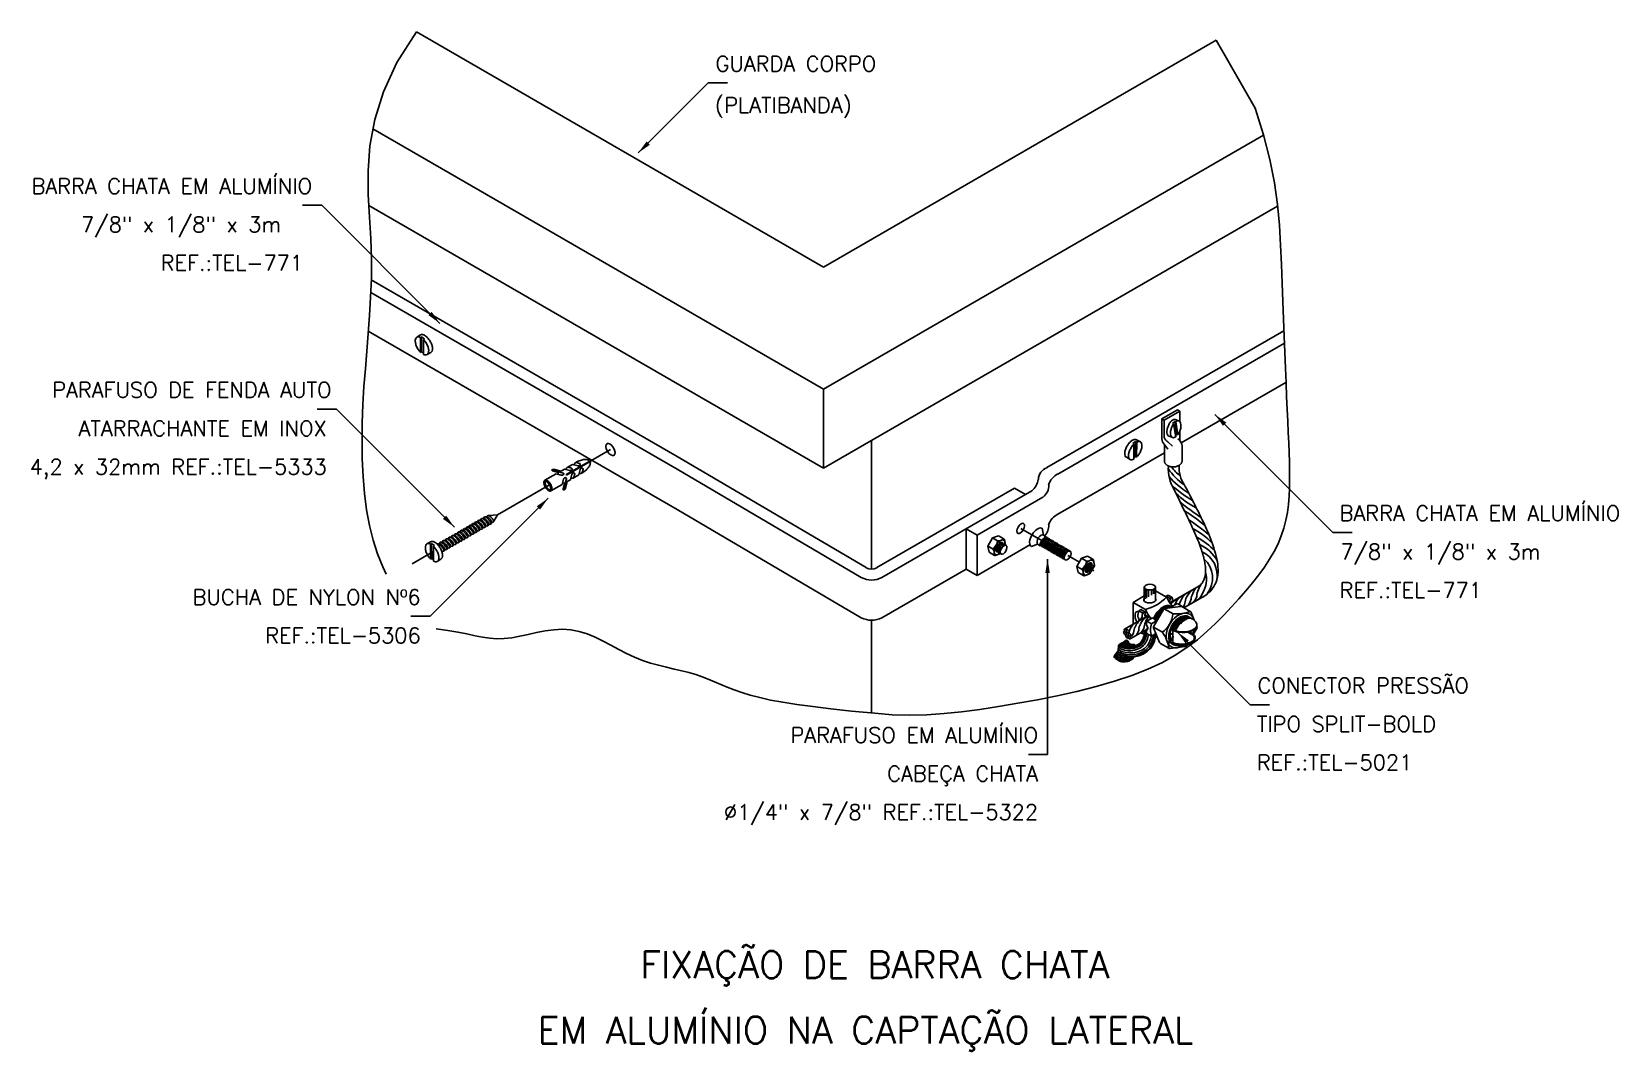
# Model space of a CAD drawing. Header units: millimetres. Extents: x -6221.7 to -6201.1, y -4390.5 to -4377.2.
import ezdxf
from ezdxf.enums import TextEntityAlignment as Align

# ---------------------------------------------------------------- set-up
doc = ezdxf.new("R2010")
doc.units = ezdxf.units.MM
doc.header["$LTSCALE"] = 10
doc.linetypes.add('DASHDOT', pattern=[1, 0.5, -0.25, 0, -0.25])
doc.layers.add('Termotécnica', color=7, linetype='Continuous')
doc.styles.add('r140', font='romans.shx')
doc.styles.add('r80', font='romans.shx')

msp = doc.modelspace()

# ---------------------------------------------------------------- texts
at = {"layer": 'Termotécnica', "color": 2, "style": 'r80'}
for s, p in [('GUARDA CORPO', (-6212.843, -4377.711)), ('(PLATIBANDA)', (-6212.851, -4378.249)), ('7/8" x 1/8" x 3m', (-6221.101, -4379.802)), ('REF.:TEL-771', (-6220.064, -4380.302)), ('BARRA CHATA EM ALUMÍNIO', (-6204.72, -4383.558)), ('7/8" x 1/8" x 3m', (-6204.711, -4384.058)), ('REF.:TEL-771', (-6204.72, -4384.559)), ('CONECTOR PRESSÃO', (-6205.789, -4385.799)), ('TIPO SPLIT-BOLD', (-6205.798, -4386.3)), ('REF.:TEL-5021', (-6205.798, -4386.799))]:
    msp.add_text(s, height=0.2, dxfattribs=at).set_placement(p)
for s, p in [('BARRA CHATA EM ALUMÍNIO', (-6218.093, -4379.302)), ('PARAFUSO DE FENDA AUTO ', (-6217.704, -4381.953)), ('ATARRACHANTE EM INOX', (-6217.903, -4382.454)), ('4,2 x 32mm REF.:TEL-5333', (-6217.903, -4382.953)), ('BUCHA DE NYLON Nº6', (-6216.682, -4384.649)), ('REF.:TEL-5306', (-6216.681, -4385.148)), ('PARAFUSO EM ALUMÍNIO', (-6208.645, -4386.445)), ('CABEÇA CHATA', (-6208.646, -4386.946)), ('%%C1/4" x 7/8" REF.:TEL-5322', (-6208.645, -4387.446))]:
    msp.add_text(s, height=0.2, dxfattribs=at).set_placement(p, align=Align.RIGHT)
at = {"layer": 'Termotécnica', "color": 5, "style": 'r140'}
for s, p in [(' FIXAÇÃO DE BARRA CHATA', (-6210.891, -4389.61)), ('EM ALUMÍNIO NA CAPTAÇÃO LATERAL', (-6210.891, -4390.462))]:
    msp.add_text(s, height=0.35, dxfattribs=at).set_placement(p, align=Align.BOTTOM_CENTER)

# ---------------------------------------------------------------- linework, layer by layer
at = {"layer": 'Termotécnica', "color": 2}
for p, q in [((-6211.436, -4380.256), (-6216.737, -4377.195)), ((-6211.436, -4380.256), (-6206.328, -4377.306)), ((-6213.848, -4378.77), (-6212.939, -4377.861)), ((-6212.689, -4377.861), (-6212.939, -4377.861)), ((-6211.436, -4381.845), (-6217.302, -4378.459)), ((-6211.436, -4381.845), (-6205.71, -4378.539)), ((-6217.968, -4379.452), (-6218.218, -4379.452)), ((-6216.432, -4380.988), (-6217.968, -4379.452)), ((-6211.436, -4382.874), (-6217.356, -4379.457)), ((-6211.436, -4382.874), (-6205.528, -4379.464)), ((-6213.344, -4382.721), (-6217.324, -4380.423)), ((-6213.344, -4382.886), (-6217.329, -4380.585)), ((-6213.344, -4383.409), (-6217.363, -4381.089)), ((-6208.53, -4382.865), (-6205.445, -4381.084)), ((-6216.731, -4381.167), (-6216.682, -4381.139)), ((-6216.683, -4381.17), (-6216.669, -4381.162)), ((-6216.683, -4381.17), (-6216.682, -4381.366)), ((-6216.669, -4381.162), (-6216.668, -4381.357)), ((-6216.669, -4381.162), (-6216.632, -4381.189)), ((-6216.646, -4381.197), (-6216.632, -4381.189)), ((-6216.646, -4381.197), (-6216.645, -4381.392)), ((-6208.387, -4382.948), (-6205.439, -4381.245)), ((-6216.682, -4381.366), (-6216.668, -4381.357)), ((-6216.668, -4381.357), (-6216.645, -4381.374)), ((-6216.597, -4381.395), (-6216.548, -4381.367)), ((-6211.436, -4381.845), (-6211.436, -4382.874)), ((-6206.782, -4382.544), (-6205.419, -4381.757)), ((-6217.778, -4382.103), (-6218.028, -4382.103)), ((-6216.242, -4383.639), (-6217.778, -4382.103)), ((-6206.867, -4382.263), (-6206.895, -4382.291)), ((-6206.881, -4382.296), (-6206.895, -4382.291)), ((-6206.881, -4382.296), (-6206.854, -4382.465)), ((-6206.853, -4382.268), (-6206.867, -4382.263)), ((-6206.867, -4382.263), (-6206.84, -4382.432)), ((-6206.812, -4382.258), (-6206.859, -4382.24)), ((-6206.853, -4382.268), (-6206.826, -4382.437)), ((-6206.343, -4382.173), (-6204.807, -4383.708)), ((-6210.812, -4382.514), (-6210.812, -4384.184)), ((-6207.376, -4382.525), (-6207.413, -4382.552)), ((-6207.376, -4382.525), (-6207.377, -4382.721)), ((-6207.362, -4382.534), (-6207.376, -4382.525)), ((-6207.314, -4382.531), (-6207.363, -4382.502)), ((-6207.362, -4382.534), (-6207.363, -4382.729)), ((-6206.895, -4382.475), (-6206.941, -4382.457)), ((-6206.84, -4382.432), (-6206.857, -4382.449)), ((-6206.826, -4382.437), (-6206.84, -4382.432)), ((-6210.881, -4384.166), (-6213.344, -4382.721)), ((-6208.387, -4383.471), (-6207.002, -4382.671)), ((-6207.448, -4382.758), (-6207.496, -4382.73)), ((-6207.399, -4382.56), (-6207.413, -4382.552)), ((-6207.399, -4382.56), (-6207.4, -4382.755)), ((-6207.377, -4382.721), (-6207.4, -4382.737)), ((-6207.363, -4382.729), (-6207.377, -4382.721)), ((-6207.002, -4382.773), (-6207.002, -4382.565)), ((-6206.77, -4382.776), (-6206.77, -4382.586)), ((-6215.065, -4383.03), (-6214.919, -4382.946)), ((-6214.951, -4382.883), (-6214.972, -4382.895)), ((-6214.87, -4382.923), (-6214.972, -4382.895)), ((-6214.886, -4382.928), (-6214.964, -4382.907)), ((-6214.854, -4382.909), (-6214.951, -4382.883)), ((-6214.919, -4382.946), (-6214.851, -4382.965)), ((-6214.87, -4382.923), (-6214.825, -4382.935)), ((-6214.854, -4382.909), (-6214.811, -4382.884)), ((-6214.811, -4382.884), (-6214.74, -4382.903)), ((-6214.48, -4382.779), (-6214.786, -4382.956)), ((-6214.475, -4382.787), (-6214.782, -4382.964)), ((-6214.775, -4382.863), (-6214.703, -4382.822)), ((-6214.762, -4382.861), (-6214.718, -4382.873)), ((-6214.731, -4383.022), (-6214.712, -4382.951)), ((-6214.703, -4382.822), (-6214.633, -4382.84)), ((-6214.687, -4382.991), (-6214.675, -4382.947)), ((-6214.655, -4382.799), (-6214.61, -4382.81)), ((-6214.624, -4382.959), (-6214.605, -4382.889)), ((-6214.579, -4382.929), (-6214.568, -4382.885)), ((-6210.946, -4384.294), (-6213.344, -4382.886)), ((-6214.985, -4383.168), (-6214.839, -4383.084)), ((-6214.839, -4383.084), (-6214.821, -4383.016)), ((-6214.807, -4383.065), (-6214.828, -4383.142)), ((-6214.795, -4383.053), (-6214.822, -4383.156)), ((-6214.8, -4383.143), (-6214.822, -4383.156)), ((-6214.775, -4383.047), (-6214.8, -4383.143)), ((-6214.795, -4383.053), (-6214.783, -4383.009)), ((-6214.782, -4382.964), (-6214.786, -4382.956)), ((-6214.775, -4383.047), (-6214.731, -4383.022)), ((-6214.695, -4383.001), (-6214.624, -4382.959)), ((-6210.744, -4384.166), (-6208.95, -4383.131)), ((-6208.807, -4383.213), (-6208.95, -4383.131)), ((-6215.021, -4383.263), (-6216.557, -4384.798)), ((-6210.679, -4384.294), (-6208.725, -4383.166)), ((-6209.44, -4383.744), (-6208.582, -4383.248)), ((-6215.979, -4383.592), (-6215.966, -4383.571)), ((-6215.96, -4383.57), (-6215.941, -4383.57)), ((-6215.941, -4383.57), (-6215.928, -4383.549)), ((-6215.922, -4383.548), (-6215.903, -4383.548)), ((-6215.903, -4383.548), (-6215.89, -4383.527)), ((-6215.883, -4383.526), (-6215.865, -4383.526)), ((-6215.865, -4383.526), (-6215.852, -4383.505)), ((-6215.826, -4383.503), (-6215.843, -4383.504)), ((-6215.818, -4383.502), (-6215.805, -4383.488)), ((-6215.679, -4383.477), (-6215.793, -4383.488)), ((-6215.755, -4383.577), (-6215.732, -4383.568)), ((-6215.73, -4383.563), (-6215.679, -4383.477)), ((-6210.946, -4384.817), (-6213.344, -4383.409)), ((-6216.323, -4383.79), (-6216.31, -4383.77)), ((-6216.303, -4383.768), (-6216.285, -4383.768)), ((-6216.285, -4383.768), (-6216.272, -4383.748)), ((-6216.265, -4383.746), (-6216.247, -4383.746)), ((-6216.247, -4383.746), (-6216.234, -4383.726)), ((-6216.227, -4383.724), (-6216.208, -4383.724)), ((-6216.208, -4383.724), (-6216.195, -4383.704)), ((-6216.189, -4383.702), (-6216.17, -4383.702)), ((-6216.17, -4383.702), (-6216.157, -4383.682)), ((-6216.151, -4383.68), (-6216.132, -4383.68)), ((-6216.132, -4383.68), (-6216.119, -4383.66)), ((-6216.112, -4383.658), (-6216.094, -4383.658)), ((-6216.109, -4383.793), (-6216.101, -4383.779)), ((-6216.101, -4383.779), (-6216.073, -4383.776)), ((-6216.094, -4383.658), (-6216.081, -4383.638)), ((-6216.074, -4383.636), (-6216.056, -4383.636)), ((-6216.071, -4383.771), (-6216.063, -4383.757)), ((-6216.063, -4383.757), (-6216.034, -4383.754)), ((-6216.056, -4383.636), (-6216.043, -4383.615)), ((-6216.036, -4383.614), (-6216.017, -4383.614)), ((-6216.032, -4383.749), (-6216.025, -4383.735)), ((-6216.025, -4383.735), (-6215.996, -4383.732)), ((-6216.017, -4383.614), (-6216.005, -4383.593)), ((-6215.998, -4383.592), (-6215.979, -4383.592)), ((-6215.994, -4383.727), (-6215.986, -4383.713)), ((-6215.986, -4383.713), (-6215.958, -4383.709)), ((-6215.956, -4383.705), (-6215.948, -4383.691)), ((-6215.948, -4383.691), (-6215.92, -4383.687)), ((-6215.918, -4383.683), (-6215.91, -4383.669)), ((-6215.91, -4383.669), (-6215.882, -4383.665)), ((-6215.88, -4383.661), (-6215.872, -4383.647)), ((-6215.872, -4383.647), (-6215.844, -4383.643)), ((-6215.841, -4383.639), (-6215.834, -4383.625)), ((-6215.834, -4383.625), (-6215.805, -4383.621)), ((-6215.803, -4383.617), (-6215.795, -4383.603)), ((-6215.795, -4383.603), (-6215.767, -4383.599)), ((-6215.765, -4383.596), (-6215.756, -4383.58)), ((-6209.44, -4383.744), (-6209.583, -4383.661)), ((-6209.583, -4384.184), (-6209.583, -4383.661)), ((-6209.44, -4384.267), (-6209.44, -4383.744)), ((-6209.298, -4383.886), (-6209.237, -4383.779)), ((-6209.159, -4383.752), (-6209.237, -4383.779)), ((-6209.172, -4383.816), (-6209.237, -4383.779)), ((-6209.09, -4383.792), (-6209.159, -4383.752)), ((-6208.574, -4383.745), (-6208.594, -4383.654)), ((-6208.54, -4383.765), (-6208.574, -4383.745)), ((-6208.54, -4383.765), (-6208.542, -4383.78)), ((-6208.524, -4383.775), (-6208.526, -4383.79)), ((-6204.557, -4383.708), (-6204.807, -4383.708)), ((-6216.6, -4383.857), (-6216.551, -4383.829)), ((-6216.552, -4383.86), (-6216.538, -4383.852)), ((-6216.552, -4383.86), (-6216.551, -4384.055)), ((-6216.538, -4383.852), (-6216.537, -4384.047)), ((-6216.538, -4383.852), (-6216.501, -4383.878)), ((-6216.515, -4383.887), (-6216.501, -4383.878)), ((-6216.515, -4383.887), (-6216.514, -4384.082)), ((-6216.456, -4383.857), (-6216.437, -4383.856)), ((-6216.437, -4383.856), (-6216.425, -4383.836)), ((-6216.418, -4383.835), (-6216.399, -4383.834)), ((-6216.406, -4383.955), (-6216.378, -4383.952)), ((-6216.399, -4383.834), (-6216.386, -4383.814)), ((-6216.38, -4383.813), (-6216.361, -4383.812)), ((-6216.376, -4383.947), (-6216.368, -4383.933)), ((-6216.368, -4383.933), (-6216.34, -4383.93)), ((-6216.361, -4383.812), (-6216.348, -4383.792)), ((-6216.341, -4383.791), (-6216.323, -4383.79)), ((-6216.338, -4383.925), (-6216.33, -4383.911)), ((-6216.33, -4383.911), (-6216.302, -4383.908)), ((-6216.3, -4383.903), (-6216.292, -4383.889)), ((-6216.292, -4383.889), (-6216.264, -4383.886)), ((-6216.261, -4383.881), (-6216.254, -4383.867)), ((-6216.254, -4383.867), (-6216.225, -4383.864)), ((-6216.223, -4383.859), (-6216.215, -4383.845)), ((-6216.215, -4383.845), (-6216.187, -4383.842)), ((-6216.185, -4383.837), (-6216.177, -4383.823)), ((-6216.177, -4383.823), (-6216.149, -4383.82)), ((-6216.147, -4383.815), (-6216.139, -4383.801)), ((-6216.139, -4383.801), (-6216.111, -4383.798)), ((-6209.44, -4384.267), (-6208.751, -4383.869)), ((-6209.283, -4383.966), (-6209.298, -4383.886)), ((-6209.234, -4383.923), (-6209.298, -4383.886)), ((-6209.213, -4384.006), (-6209.283, -4383.966)), ((-6209.135, -4383.984), (-6209.203, -4384.007)), ((-6209.186, -4383.958), (-6209.171, -4383.95)), ((-6209.17, -4383.968), (-6209.155, -4383.96)), ((-6209.153, -4383.977), (-6209.138, -4383.969)), ((-6209.125, -4383.839), (-6209.126, -4383.85)), ((-6209.107, -4383.845), (-6209.109, -4383.86)), ((-6209.091, -4383.855), (-6209.093, -4383.87)), ((-6209.07, -4383.871), (-6209.084, -4383.801)), ((-6209.074, -4383.864), (-6209.075, -4383.873)), ((-6208.653, -4383.86), (-6208.732, -4383.892)), ((-6208.619, -4383.88), (-6208.653, -4383.86)), ((-6208.619, -4383.88), (-6208.605, -4383.871)), ((-6208.603, -4383.889), (-6208.588, -4383.881)), ((-6208.586, -4383.899), (-6208.571, -4383.891)), ((-6208.569, -4383.909), (-6208.555, -4383.9)), ((-6208.553, -4383.918), (-6208.538, -4383.91)), ((-6208.536, -4383.928), (-6208.521, -4383.92)), ((-6208.519, -4383.938), (-6208.504, -4383.929)), ((-6208.507, -4383.784), (-6208.509, -4383.8)), ((-6208.503, -4383.947), (-6208.488, -4383.939)), ((-6208.49, -4383.794), (-6208.492, -4383.809)), ((-6208.486, -4383.957), (-6208.471, -4383.949)), ((-6208.474, -4383.805), (-6208.476, -4383.82)), ((-6208.469, -4383.967), (-6208.454, -4383.958)), ((-6208.457, -4383.815), (-6208.459, -4383.83)), ((-6208.452, -4383.976), (-6208.437, -4383.968)), ((-6208.44, -4383.824), (-6208.442, -4383.84)), ((-6208.436, -4383.986), (-6208.421, -4383.978)), ((-6208.423, -4383.834), (-6208.425, -4383.849)), ((-6208.407, -4383.844), (-6208.409, -4383.859)), ((-6208.39, -4383.854), (-6208.392, -4383.869)), ((-6208.373, -4383.863), (-6208.375, -4383.878)), ((-6208.357, -4383.873), (-6208.359, -4383.888)), ((-6208.34, -4383.883), (-6208.342, -4383.898)), ((-6208.323, -4383.892), (-6208.325, -4383.907)), ((-6208.306, -4383.902), (-6208.308, -4383.917)), ((-6208.29, -4383.912), (-6208.292, -4383.927)), ((-6208.273, -4383.921), (-6208.275, -4383.936)), ((-6208.256, -4383.931), (-6208.258, -4383.946)), ((-6208.239, -4383.94), (-6208.24, -4383.949)), ((-6216.551, -4384.055), (-6216.537, -4384.047)), ((-6216.537, -4384.047), (-6216.514, -4384.063)), ((-6216.466, -4384.085), (-6216.417, -4384.056)), ((-6210.679, -4384.817), (-6209.583, -4384.184)), ((-6209.44, -4384.267), (-6209.583, -4384.184)), ((-6208.521, -4384.056), (-6208.521, -4386.597)), ((-6208.419, -4383.996), (-6208.404, -4383.987)), ((-6208.402, -4384.006), (-6208.387, -4383.997)), ((-6208.385, -4384.015), (-6208.37, -4384.007)), ((-6208.369, -4384.025), (-6208.354, -4384.016)), ((-6208.352, -4384.035), (-6208.337, -4384.026)), ((-6208.335, -4384.044), (-6208.32, -4384.036)), ((-6208.319, -4384.054), (-6208.303, -4384.045)), ((-6208.139, -4384.15), (-6208.078, -4384.043)), ((-6208.075, -4384.187), (-6208.139, -4384.15)), ((-6208.124, -4384.23), (-6208.139, -4384.15)), ((-6208.001, -4384.016), (-6208.078, -4384.043)), ((-6208.014, -4384.08), (-6208.078, -4384.043)), ((-6207.931, -4384.056), (-6208.001, -4384.016)), ((-6207.97, -4384.242), (-6207.913, -4384.143)), ((-6207.911, -4384.135), (-6207.925, -4384.065)), ((-6208.054, -4384.27), (-6208.124, -4384.23)), ((-6207.976, -4384.248), (-6208.044, -4384.271)), ((-6207.409, -4384.618), (-6207.263, -4384.533)), ((-6207.263, -4384.419), (-6207.263, -4384.602)), ((-6207.117, -4384.466), (-6206.972, -4384.551)), ((-6207.116, -4384.418), (-6207.116, -4384.601)), ((-6206.93, -4384.623), (-6206.582, -4384.423)), ((-6206.747, -4384.689), (-6206.473, -4384.531)), ((-6216.557, -4384.798), (-6216.807, -4384.798)), ((-6207.522, -4384.965), (-6207.227, -4384.795)), ((-6207.409, -4384.618), (-6207.409, -4384.9)), ((-6207.409, -4384.618), (-6207.249, -4384.711)), ((-6207.254, -4384.779), (-6207.177, -4384.824)), ((-6210.812, -4384.851), (-6210.812, -4386.055)), ((-6207.448, -4385.094), (-6207.218, -4384.961)), ((-6207.142, -4384.827), (-6207.157, -4384.818)), ((-6207.13, -4384.842), (-6207.142, -4384.827)), ((-6207.137, -4384.832), (-6207.138, -4384.832)), ((-6207.132, -4384.839), (-6207.137, -4384.832)), ((-6207.125, -4384.839), (-6207.132, -4384.839)), ((-6207.101, -4384.859), (-6207.13, -4384.842)), ((-6207.121, -4384.847), (-6207.125, -4384.839)), ((-6207.114, -4384.845), (-6207.121, -4384.847)), ((-6207.11, -4384.853), (-6207.114, -4384.845)), ((-6207.102, -4384.852), (-6207.11, -4384.853)), ((-6207.1, -4384.857), (-6207.102, -4384.852)), ((-6206.923, -4384.961), (-6206.901, -4384.974)), ((-6206.918, -4384.958), (-6206.922, -4384.959)), ((-6206.915, -4384.966), (-6206.918, -4384.958)), ((-6206.907, -4384.965), (-6206.915, -4384.966)), ((-6206.903, -4384.973), (-6206.907, -4384.965)), ((-6206.895, -4384.972), (-6206.903, -4384.973)), ((-6206.892, -4384.979), (-6206.895, -4384.972)), ((-6206.884, -4384.978), (-6206.892, -4384.979)), ((-6206.88, -4384.986), (-6206.884, -4384.978)), ((-6206.872, -4384.985), (-6206.88, -4384.986)), ((-6206.868, -4384.991), (-6206.872, -4384.985)), ((-6206.83, -4385.004), (-6205.885, -4385.95)), ((-6206.696, -4385.005), (-6206.652, -4385.03)), ((-6206.679, -4385.001), (-6206.646, -4385.02)), ((-6207.271, -4385.023), (-6207.267, -4385.025)), ((-6206.913, -4385.141), (-6206.901, -4385.148)), ((-6206.884, -4385.167), (-6206.907, -4385.153)), ((-6205.635, -4385.95), (-6205.885, -4385.95)), ((-6208.521, -4386.597), (-6208.771, -4386.597))]:
    msp.add_line(p, q, dxfattribs=at)
at = {"layer": 'Termotécnica', "color": 2, "ltscale": 1.6}
for p, q in [((-6207.034, -4382.229), (-6206.832, -4382.112)), ((-6206.8, -4382.13), (-6206.832, -4382.112)), ((-6207.003, -4382.247), (-6207.034, -4382.229)), ((-6207.034, -4382.229), (-6207.034, -4382.492)), ((-6207.003, -4382.247), (-6206.8, -4382.13)), ((-6207.003, -4382.247), (-6207.003, -4382.474)), ((-6206.8, -4382.266), (-6206.8, -4382.13)), ((-6206.956, -4382.53), (-6206.895, -4382.584)), ((-6206.8, -4382.516), (-6206.8, -4382.389)), ((-6207.003, -4382.558), (-6206.958, -4382.626))]:
    msp.add_line(p, q, dxfattribs=at)
at = {"layer": 'Termotécnica', "color": 1, "linetype": 'DASHDOT', "ltscale": 2}
for p, q in [((-6214.784, -4382.96), (-6214.211, -4382.629)), ((-6215.679, -4383.477), (-6215.004, -4383.087)), ((-6208.515, -4383.862), (-6208.871, -4383.656)), ((-6216.79, -4384.115), (-6216.53, -4383.965)), ((-6208.108, -4384.096), (-6208.26, -4384.009)), ((-6207.918, -4384.206), (-6208.018, -4384.148))]:
    msp.add_line(p, q, dxfattribs=at)
at = {"layer": 'Termotécnica', "color": 1}
for p, q in [((-6207.253, -4384.437), (-6207.253, -4384.573)), ((-6207.234, -4384.447), (-6207.234, -4384.561)), ((-6207.21, -4384.453), (-6207.21, -4384.546)), ((-6207.17, -4384.453), (-6207.17, -4384.522)), ((-6207.145, -4384.448), (-6207.145, -4384.508)), ((-6207.126, -4384.437), (-6207.126, -4384.508)), ((-6206.952, -4384.523), (-6206.977, -4384.537)), ((-6206.924, -4384.568), (-6206.977, -4384.537)), ((-6206.899, -4384.553), (-6206.952, -4384.523)), ((-6206.899, -4384.553), (-6206.924, -4384.568)), ((-6207.307, -4384.712), (-6207.332, -4384.726)), ((-6207.279, -4384.757), (-6207.332, -4384.726)), ((-6207.254, -4384.742), (-6207.307, -4384.712)), ((-6207.254, -4384.742), (-6207.279, -4384.757)), ((-6207.257, -4384.798), (-6207.239, -4384.788)), ((-6207.015, -4384.71), (-6207.139, -4384.926)), ((-6206.889, -4384.767), (-6207.005, -4384.7)), ((-6206.792, -4384.67), (-6206.994, -4384.697)), ((-6206.91, -4384.677), (-6206.833, -4384.633)), ((-6206.774, -4384.667), (-6206.833, -4384.633)), ((-6206.774, -4384.667), (-6206.78, -4384.671)), ((-6206.665, -4384.736), (-6206.775, -4384.673)), ((-6206.612, -4384.851), (-6206.654, -4384.75)), ((-6207.282, -4385.029), (-6207.31, -4385.013)), ((-6207.257, -4385.015), (-6207.282, -4385.029)), ((-6207.156, -4384.819), (-6207.229, -4384.861)), ((-6207.17, -4384.896), (-6207.229, -4384.861)), ((-6207.103, -4384.857), (-6207.17, -4384.896)), ((-6207.027, -4385.006), (-6207.143, -4384.94)), ((-6207.141, -4384.95), (-6207.063, -4385.139)), ((-6206.892, -4384.979), (-6206.892, -4385.018)), ((-6206.625, -4385.035), (-6206.58, -4384.956)), ((-6206.578, -4384.932), (-6206.581, -4384.926)), ((-6207.533, -4385.159), (-6207.523, -4385.164)), ((-6207.528, -4385.169), (-6207.533, -4385.159)), ((-6207.523, -4385.164), (-6207.528, -4385.169)), ((-6207.519, -4385.126), (-6207.509, -4385.13)), ((-6207.514, -4385.136), (-6207.519, -4385.126)), ((-6207.509, -4385.13), (-6207.514, -4385.136)), ((-6207.421, -4385.174), (-6207.411, -4385.178)), ((-6207.416, -4385.184), (-6207.421, -4385.174)), ((-6207.411, -4385.178), (-6207.416, -4385.184)), ((-6207.405, -4385.171), (-6207.395, -4385.175)), ((-6207.4, -4385.181), (-6207.405, -4385.171)), ((-6207.395, -4385.175), (-6207.4, -4385.181)), ((-6207.17, -4385.056), (-6207.229, -4385.021)), ((-6207.111, -4385.022), (-6207.17, -4385.056)), ((-6206.942, -4385.215), (-6207.052, -4385.152)), ((-6206.94, -4385.128), (-6206.946, -4385.125)), ((-6206.931, -4385.041), (-6206.892, -4385.018)), ((-6206.729, -4385.193), (-6206.924, -4385.219)), ((-6206.898, -4385.147), (-6206.892, -4385.144)), ((-6206.892, -4385.103), (-6206.892, -4385.144)), ((-6206.704, -4385.171), (-6206.709, -4385.179)), ((-6207.623, -4385.349), (-6207.618, -4385.343)), ((-6207.613, -4385.353), (-6207.623, -4385.349)), ((-6207.618, -4385.343), (-6207.613, -4385.353)), ((-6207.607, -4385.307), (-6207.602, -4385.301)), ((-6207.597, -4385.356), (-6207.592, -4385.351)), ((-6207.558, -4385.32), (-6207.553, -4385.314)), ((-6207.55, -4385.318), (-6207.558, -4385.32)), ((-6207.553, -4385.314), (-6207.55, -4385.318)), ((-6207.553, -4385.376), (-6207.548, -4385.371)), ((-6207.543, -4385.38), (-6207.553, -4385.376)), ((-6207.548, -4385.371), (-6207.543, -4385.38)), ((-6207.519, -4385.335), (-6207.509, -4385.339)), ((-6207.514, -4385.345), (-6207.519, -4385.335)), ((-6207.509, -4385.339), (-6207.514, -4385.345)), ((-6207.476, -4385.373), (-6207.466, -4385.377)), ((-6207.471, -4385.383), (-6207.476, -4385.373)), ((-6207.466, -4385.377), (-6207.471, -4385.383)), ((-6207.443, -4385.332), (-6207.433, -4385.336)), ((-6207.438, -4385.342), (-6207.443, -4385.332)), ((-6207.433, -4385.336), (-6207.438, -4385.342))]:
    msp.add_line(p, q, dxfattribs=at)
for points in [[(-6216.737, -4377.195), (-6216.989, -4377.595), (-6217.166, -4377.975), (-6217.279, -4378.336), (-6217.342, -4378.679), (-6217.366, -4379.004), (-6217.363, -4379.313), (-6217.348, -4379.606), (-6217.331, -4379.885), (-6217.322, -4380.15), (-6217.323, -4380.404), (-6217.332, -4380.648), (-6217.345, -4380.886), (-6217.363, -4381.119), (-6217.382, -4381.349), (-6217.401, -4381.579), (-6217.419, -4381.81), (-6217.432, -4382.045), (-6217.441, -4382.281), (-6217.444, -4382.517), (-6217.441, -4382.75), (-6217.43, -4382.979), (-6217.411, -4383.202), (-6217.384, -4383.416), (-6217.346, -4383.619), (-6217.298, -4383.809), (-6217.241, -4383.988), (-6217.175, -4384.154), (-6217.131, -4384.249)], [(-6210.812, -4386.055), (-6210.768, -4386.061), (-6210.543, -4386.08), (-6210.319, -4386.086), (-6210.095, -4386.08), (-6209.869, -4386.065), (-6209.64, -4386.041), (-6209.404, -4386.009), (-6209.162, -4385.972), (-6208.91, -4385.93), (-6208.654, -4385.884), (-6208.395, -4385.832), (-6208.139, -4385.775), (-6207.89, -4385.712), (-6207.65, -4385.643), (-6207.424, -4385.568), (-6207.215, -4385.486), (-6207.028, -4385.398), (-6206.859, -4385.304), (-6206.708, -4385.206), (-6206.572, -4385.103), (-6206.448, -4384.998), (-6206.334, -4384.892), (-6206.229, -4384.784), (-6206.129, -4384.677), (-6206.033, -4384.571), (-6205.942, -4384.467), (-6205.855, -4384.363), (-6205.774, -4384.26), (-6205.7, -4384.158), (-6205.632, -4384.057), (-6205.573, -4383.956), (-6205.522, -4383.855), (-6205.48, -4383.754), (-6205.446, -4383.652), (-6205.42, -4383.55), (-6205.401, -4383.448), (-6205.387, -4383.343), (-6205.378, -4383.238), (-6205.373, -4383.13), (-6205.371, -4383.02), (-6205.371, -4382.908), (-6205.374, -4382.792), (-6205.377, -4382.67), (-6205.382, -4382.542), (-6205.389, -4382.407), (-6205.395, -4382.262), (-6205.403, -4382.107), (-6205.411, -4381.94), (-6205.418, -4381.761), (-6205.426, -4381.569), (-6205.434, -4381.367), (-6205.442, -4381.154), (-6205.451, -4380.932), (-6205.459, -4380.702), (-6205.468, -4380.465), (-6205.478, -4380.221), (-6205.489, -4379.971), (-6205.504, -4379.713), (-6205.53, -4379.444), (-6205.57, -4379.16), (-6205.629, -4378.858), (-6205.711, -4378.536), (-6205.822, -4378.19), (-6206.328, -4377.306)], [(-6216.479, -4384.96), (-6216.328, -4384.982), (-6216.196, -4385.005), (-6216.079, -4385.029), (-6215.973, -4385.051), (-6215.875, -4385.07), (-6215.782, -4385.084), (-6215.69, -4385.091), (-6215.596, -4385.089), (-6215.496, -4385.077), (-6215.392, -4385.058), (-6215.283, -4385.035), (-6215.173, -4385.011), (-6215.06, -4384.989), (-6214.947, -4384.974), (-6214.835, -4384.968), (-6214.725, -4384.974), (-6214.617, -4384.995), (-6214.512, -4385.028), (-6214.408, -4385.071), (-6214.306, -4385.122), (-6214.204, -4385.176), (-6214.103, -4385.231), (-6214.001, -4385.284), (-6213.898, -4385.332), (-6213.794, -4385.373), (-6213.69, -4385.407), (-6213.586, -4385.436), (-6213.483, -4385.462), (-6213.382, -4385.485), (-6213.284, -4385.508), (-6213.191, -4385.531), (-6213.101, -4385.556), (-6213.017, -4385.585), (-6212.937, -4385.616), (-6212.857, -4385.65), (-6212.776, -4385.684), (-6212.691, -4385.72), (-6212.6, -4385.756), (-6212.501, -4385.791), (-6212.391, -4385.825), (-6212.267, -4385.857), (-6212.128, -4385.888), (-6211.969, -4385.917), (-6211.787, -4385.946), (-6211.579, -4385.974), (-6211.342, -4386.002), (-6211.073, -4386.031), (-6210.768, -4386.061)], [(-6207.497, -4385.107), (-6207.501, -4385.108), (-6207.504, -4385.11), (-6207.508, -4385.113), (-6207.511, -4385.116), (-6207.515, -4385.119), (-6207.519, -4385.122), (-6207.523, -4385.126), (-6207.527, -4385.13), (-6207.532, -4385.133), (-6207.537, -4385.136), (-6207.542, -4385.139), (-6207.547, -4385.142), (-6207.552, -4385.145), (-6207.558, -4385.148), (-6207.563, -4385.15), (-6207.569, -4385.152), (-6207.574, -4385.155), (-6207.579, -4385.157), (-6207.583, -4385.16), (-6207.587, -4385.163), (-6207.591, -4385.166), (-6207.594, -4385.17), (-6207.597, -4385.175), (-6207.599, -4385.181), (-6207.6, -4385.189), (-6207.6, -4385.197), (-6207.6, -4385.205), (-6207.6, -4385.215), (-6207.601, -4385.224), (-6207.603, -4385.234), (-6207.605, -4385.244), (-6207.608, -4385.254), (-6207.614, -4385.263), (-6207.62, -4385.272), (-6207.627, -4385.28), (-6207.634, -4385.288), (-6207.641, -4385.296), (-6207.647, -4385.303), (-6207.652, -4385.309), (-6207.656, -4385.315), (-6207.657, -4385.321), (-6207.657, -4385.326), (-6207.655, -4385.331), (-6207.652, -4385.336), (-6207.648, -4385.34), (-6207.643, -4385.345), (-6207.637, -4385.349), (-6207.631, -4385.353), (-6207.625, -4385.357), (-6207.618, -4385.361), (-6207.612, -4385.365), (-6207.606, -4385.369), (-6207.6, -4385.373), (-6207.594, -4385.376), (-6207.589, -4385.379), (-6207.584, -4385.382), (-6207.579, -4385.384), (-6207.575, -4385.385), (-6207.57, -4385.387), (-6207.566, -4385.388), (-6207.561, -4385.388), (-6207.556, -4385.389), (-6207.55, -4385.389), (-6207.543, -4385.389), (-6207.535, -4385.389), (-6207.526, -4385.389), (-6207.517, -4385.389), (-6207.507, -4385.388), (-6207.498, -4385.388), (-6207.488, -4385.387), (-6207.48, -4385.386), (-6207.472, -4385.384), (-6207.465, -4385.383), (-6207.46, -4385.381), (-6207.455, -4385.378), (-6207.451, -4385.376), (-6207.447, -4385.373), (-6207.444, -4385.371), (-6207.441, -4385.369), (-6207.438, -4385.367), (-6207.435, -4385.365), (-6207.431, -4385.364), (-6207.428, -4385.363), (-6207.424, -4385.361), (-6207.421, -4385.359), (-6207.417, -4385.357), (-6207.414, -4385.354), (-6207.411, -4385.35), (-6207.408, -4385.345), (-6207.405, -4385.339), (-6207.402, -4385.333), (-6207.4, -4385.327)], [(-6207.498, -4385.163), (-6207.499, -4385.163), (-6207.501, -4385.162), (-6207.502, -4385.162), (-6207.504, -4385.161), (-6207.505, -4385.16), (-6207.506, -4385.159), (-6207.508, -4385.158), (-6207.509, -4385.157), (-6207.509, -4385.156), (-6207.51, -4385.155), (-6207.51, -4385.154), (-6207.51, -4385.152), (-6207.51, -4385.151), (-6207.51, -4385.149), (-6207.51, -4385.148), (-6207.509, -4385.146), (-6207.508, -4385.145), (-6207.508, -4385.143), (-6207.507, -4385.141), (-6207.506, -4385.14), (-6207.505, -4385.138), (-6207.504, -4385.137), (-6207.502, -4385.136), (-6207.501, -4385.135), (-6207.5, -4385.134), (-6207.499, -4385.134), (-6207.498, -4385.134), (-6207.497, -4385.134), (-6207.496, -4385.134), (-6207.495, -4385.135), (-6207.495, -4385.135), (-6207.494, -4385.136), (-6207.494, -4385.137), (-6207.493, -4385.138), (-6207.493, -4385.139), (-6207.493, -4385.14), (-6207.493, -4385.141), (-6207.492, -4385.143), (-6207.492, -4385.144), (-6207.492, -4385.145), (-6207.491, -4385.147), (-6207.491, -4385.148), (-6207.49, -4385.15), (-6207.49, -4385.151), (-6207.49, -4385.153), (-6207.489, -4385.154), (-6207.489, -4385.156), (-6207.489, -4385.157), (-6207.49, -4385.158), (-6207.491, -4385.159), (-6207.491, -4385.16), (-6207.492, -4385.161), (-6207.494, -4385.162), (-6207.495, -4385.162), (-6207.496, -4385.163)], [(-6207.499, -4385.183), (-6207.499, -4385.182), (-6207.5, -4385.182), (-6207.501, -4385.182), (-6207.501, -4385.182), (-6207.502, -4385.181), (-6207.503, -4385.181), (-6207.503, -4385.18), (-6207.504, -4385.18), (-6207.504, -4385.179), (-6207.504, -4385.178), (-6207.504, -4385.178), (-6207.504, -4385.177), (-6207.504, -4385.176), (-6207.504, -4385.176), (-6207.504, -4385.175), (-6207.504, -4385.174), (-6207.503, -4385.173), (-6207.503, -4385.172), (-6207.502, -4385.172), (-6207.502, -4385.171), (-6207.501, -4385.17), (-6207.501, -4385.169), (-6207.5, -4385.169), (-6207.499, -4385.168), (-6207.499, -4385.168), (-6207.498, -4385.168), (-6207.498, -4385.168), (-6207.497, -4385.168), (-6207.497, -4385.168), (-6207.496, -4385.169), (-6207.496, -4385.169), (-6207.496, -4385.169), (-6207.496, -4385.17), (-6207.495, -4385.17), (-6207.495, -4385.171), (-6207.495, -4385.171), (-6207.495, -4385.172), (-6207.495, -4385.173), (-6207.495, -4385.173), (-6207.495, -4385.174), (-6207.495, -4385.175), (-6207.495, -4385.176), (-6207.494, -4385.176), (-6207.494, -4385.177), (-6207.494, -4385.178), (-6207.494, -4385.179), (-6207.494, -4385.179), (-6207.494, -4385.18), (-6207.494, -4385.181), (-6207.495, -4385.181), (-6207.495, -4385.182), (-6207.496, -4385.182), (-6207.496, -4385.182), (-6207.497, -4385.182), (-6207.498, -4385.183)], [(-6207.384, -4385.183), (-6207.384, -4385.183), (-6207.384, -4385.178), (-6207.384, -4385.174), (-6207.385, -4385.171), (-6207.388, -4385.169), (-6207.391, -4385.167), (-6207.396, -4385.166), (-6207.403, -4385.165), (-6207.41, -4385.165), (-6207.418, -4385.165), (-6207.426, -4385.164), (-6207.434, -4385.164), (-6207.441, -4385.162), (-6207.448, -4385.16), (-6207.453, -4385.158), (-6207.457, -4385.154), (-6207.461, -4385.15), (-6207.463, -4385.145), (-6207.466, -4385.141), (-6207.468, -4385.136), (-6207.47, -4385.131), (-6207.472, -4385.126), (-6207.474, -4385.122), (-6207.477, -4385.118), (-6207.48, -4385.114), (-6207.483, -4385.112), (-6207.487, -4385.109), (-6207.49, -4385.108), (-6207.494, -4385.107)], [(-6207.484, -4385.132), (-6207.485, -4385.132), (-6207.486, -4385.131), (-6207.487, -4385.131), (-6207.487, -4385.131), (-6207.488, -4385.13), (-6207.489, -4385.13), (-6207.489, -4385.129), (-6207.49, -4385.129), (-6207.49, -4385.128), (-6207.49, -4385.128), (-6207.49, -4385.127), (-6207.49, -4385.126), (-6207.49, -4385.125), (-6207.49, -4385.125), (-6207.49, -4385.124), (-6207.489, -4385.123), (-6207.489, -4385.122), (-6207.489, -4385.122), (-6207.488, -4385.121), (-6207.488, -4385.12), (-6207.487, -4385.119), (-6207.486, -4385.119), (-6207.486, -4385.118), (-6207.485, -4385.118), (-6207.485, -4385.117), (-6207.484, -4385.117), (-6207.484, -4385.117), (-6207.483, -4385.117), (-6207.483, -4385.118), (-6207.482, -4385.118), (-6207.482, -4385.118), (-6207.482, -4385.119), (-6207.481, -4385.119), (-6207.481, -4385.12), (-6207.481, -4385.12), (-6207.481, -4385.121), (-6207.481, -4385.121), (-6207.481, -4385.122), (-6207.481, -4385.123), (-6207.481, -4385.123), (-6207.481, -4385.124), (-6207.48, -4385.125), (-6207.48, -4385.126), (-6207.48, -4385.126), (-6207.48, -4385.127), (-6207.48, -4385.128), (-6207.48, -4385.128), (-6207.48, -4385.129), (-6207.48, -4385.13), (-6207.481, -4385.13), (-6207.481, -4385.131), (-6207.482, -4385.131), (-6207.482, -4385.131), (-6207.483, -4385.132), (-6207.484, -4385.132)], [(-6207.467, -4385.184), (-6207.468, -4385.184), (-6207.47, -4385.184), (-6207.471, -4385.183), (-6207.473, -4385.183), (-6207.474, -4385.182), (-6207.475, -4385.181), (-6207.476, -4385.18), (-6207.477, -4385.179), (-6207.478, -4385.178), (-6207.479, -4385.177), (-6207.479, -4385.175), (-6207.479, -4385.174), (-6207.479, -4385.173), (-6207.479, -4385.171), (-6207.478, -4385.169), (-6207.478, -4385.168), (-6207.477, -4385.166), (-6207.476, -4385.164), (-6207.475, -4385.163), (-6207.474, -4385.161), (-6207.473, -4385.16), (-6207.472, -4385.158), (-6207.471, -4385.157), (-6207.47, -4385.156), (-6207.469, -4385.156), (-6207.468, -4385.155), (-6207.467, -4385.155), (-6207.466, -4385.155), (-6207.465, -4385.156), (-6207.464, -4385.156), (-6207.463, -4385.157), (-6207.463, -4385.158), (-6207.462, -4385.159), (-6207.462, -4385.16), (-6207.462, -4385.161), (-6207.462, -4385.162), (-6207.461, -4385.163), (-6207.461, -4385.164), (-6207.461, -4385.165), (-6207.46, -4385.167), (-6207.46, -4385.168), (-6207.46, -4385.17), (-6207.459, -4385.171), (-6207.459, -4385.173), (-6207.458, -4385.174), (-6207.458, -4385.176), (-6207.458, -4385.177), (-6207.458, -4385.178), (-6207.459, -4385.18), (-6207.459, -4385.181), (-6207.46, -4385.182), (-6207.461, -4385.183), (-6207.462, -4385.183), (-6207.464, -4385.184), (-6207.465, -4385.184)], [(-6207.443, -4385.186), (-6207.444, -4385.186), (-6207.445, -4385.185), (-6207.446, -4385.185), (-6207.446, -4385.185), (-6207.447, -4385.184), (-6207.447, -4385.184), (-6207.448, -4385.183), (-6207.448, -4385.183), (-6207.449, -4385.182), (-6207.449, -4385.181), (-6207.449, -4385.181), (-6207.449, -4385.18), (-6207.449, -4385.179), (-6207.449, -4385.179), (-6207.449, -4385.178), (-6207.448, -4385.177), (-6207.448, -4385.176), (-6207.448, -4385.175), (-6207.447, -4385.175), (-6207.446, -4385.174), (-6207.446, -4385.173), (-6207.445, -4385.172), (-6207.445, -4385.172), (-6207.444, -4385.172), (-6207.444, -4385.171), (-6207.443, -4385.171), (-6207.442, -4385.171), (-6207.442, -4385.171), (-6207.442, -4385.171), (-6207.441, -4385.172), (-6207.441, -4385.172), (-6207.441, -4385.172), (-6207.44, -4385.173), (-6207.44, -4385.173), (-6207.44, -4385.174), (-6207.44, -4385.175), (-6207.44, -4385.175), (-6207.44, -4385.176), (-6207.44, -4385.176), (-6207.44, -4385.177), (-6207.439, -4385.178), (-6207.439, -4385.179), (-6207.439, -4385.179), (-6207.439, -4385.18), (-6207.439, -4385.181), (-6207.439, -4385.182), (-6207.439, -4385.182), (-6207.439, -4385.183), (-6207.439, -4385.184), (-6207.44, -4385.184), (-6207.44, -4385.185), (-6207.441, -4385.185), (-6207.441, -4385.185), (-6207.442, -4385.186), (-6207.443, -4385.186)], [(-6207.624, -4385.338), (-6207.626, -4385.338), (-6207.627, -4385.338), (-6207.629, -4385.337), (-6207.63, -4385.336), (-6207.631, -4385.336), (-6207.633, -4385.335), (-6207.634, -4385.334), (-6207.635, -4385.333), (-6207.635, -4385.332), (-6207.636, -4385.33), (-6207.636, -4385.329), (-6207.636, -4385.328), (-6207.636, -4385.326), (-6207.636, -4385.325), (-6207.636, -4385.323), (-6207.635, -4385.322), (-6207.635, -4385.32), (-6207.634, -4385.318), (-6207.633, -4385.317), (-6207.632, -4385.315), (-6207.631, -4385.313), (-6207.63, -4385.312), (-6207.629, -4385.311), (-6207.627, -4385.31), (-6207.626, -4385.309), (-6207.625, -4385.309), (-6207.624, -4385.309), (-6207.623, -4385.309), (-6207.622, -4385.31), (-6207.622, -4385.31), (-6207.621, -4385.311), (-6207.62, -4385.311), (-6207.62, -4385.312), (-6207.619, -4385.313), (-6207.619, -4385.314), (-6207.619, -4385.315), (-6207.619, -4385.317), (-6207.618, -4385.318), (-6207.618, -4385.319), (-6207.618, -4385.321), (-6207.617, -4385.322), (-6207.617, -4385.324), (-6207.616, -4385.325), (-6207.616, -4385.327), (-6207.616, -4385.328), (-6207.615, -4385.33), (-6207.615, -4385.331), (-6207.616, -4385.332), (-6207.616, -4385.333), (-6207.617, -4385.335), (-6207.618, -4385.336), (-6207.619, -4385.336), (-6207.62, -4385.337), (-6207.621, -4385.338), (-6207.623, -4385.338)], [(-6207.622, -4385.298), (-6207.623, -4385.298), (-6207.624, -4385.298), (-6207.624, -4385.298), (-6207.625, -4385.297), (-6207.626, -4385.297), (-6207.626, -4385.296), (-6207.627, -4385.296), (-6207.627, -4385.295), (-6207.628, -4385.295), (-6207.628, -4385.294), (-6207.628, -4385.293), (-6207.628, -4385.293), (-6207.628, -4385.292), (-6207.628, -4385.291), (-6207.628, -4385.291), (-6207.627, -4385.29), (-6207.627, -4385.289), (-6207.626, -4385.288), (-6207.626, -4385.287), (-6207.625, -4385.286), (-6207.625, -4385.286), (-6207.624, -4385.285), (-6207.624, -4385.285), (-6207.623, -4385.284), (-6207.622, -4385.284), (-6207.622, -4385.284), (-6207.621, -4385.284), (-6207.621, -4385.284), (-6207.62, -4385.284), (-6207.62, -4385.284), (-6207.62, -4385.285), (-6207.619, -4385.285), (-6207.619, -4385.286), (-6207.619, -4385.286), (-6207.619, -4385.287), (-6207.619, -4385.287), (-6207.619, -4385.288), (-6207.619, -4385.288), (-6207.619, -4385.289), (-6207.619, -4385.29), (-6207.618, -4385.29), (-6207.618, -4385.291), (-6207.618, -4385.292), (-6207.618, -4385.293), (-6207.618, -4385.294), (-6207.618, -4385.294), (-6207.618, -4385.295), (-6207.618, -4385.296), (-6207.618, -4385.296), (-6207.618, -4385.297), (-6207.619, -4385.297), (-6207.619, -4385.298), (-6207.62, -4385.298), (-6207.621, -4385.298), (-6207.621, -4385.298)], [(-6207.559, -4385.369), (-6207.559, -4385.37), (-6207.559, -4385.372), (-6207.56, -4385.373), (-6207.56, -4385.374), (-6207.561, -4385.376), (-6207.562, -4385.377), (-6207.563, -4385.378), (-6207.564, -4385.379), (-6207.565, -4385.38), (-6207.567, -4385.38), (-6207.568, -4385.381), (-6207.569, -4385.381), (-6207.571, -4385.381), (-6207.572, -4385.381), (-6207.574, -4385.38), (-6207.575, -4385.38), (-6207.577, -4385.379), (-6207.579, -4385.378), (-6207.58, -4385.377), (-6207.582, -4385.376), (-6207.583, -4385.375), (-6207.585, -4385.374), (-6207.586, -4385.373), (-6207.587, -4385.372), (-6207.587, -4385.371), (-6207.588, -4385.37), (-6207.588, -4385.369), (-6207.588, -4385.368), (-6207.587, -4385.367), (-6207.587, -4385.366), (-6207.586, -4385.365), (-6207.585, -4385.365), (-6207.585, -4385.364), (-6207.584, -4385.364), (-6207.583, -4385.364), (-6207.581, -4385.363), (-6207.58, -4385.363), (-6207.579, -4385.363), (-6207.578, -4385.363), (-6207.576, -4385.362), (-6207.575, -4385.362), (-6207.573, -4385.361), (-6207.572, -4385.361), (-6207.57, -4385.361), (-6207.569, -4385.36), (-6207.567, -4385.36), (-6207.566, -4385.36), (-6207.565, -4385.36), (-6207.563, -4385.361), (-6207.562, -4385.361), (-6207.561, -4385.362), (-6207.56, -4385.363), (-6207.56, -4385.364), (-6207.559, -4385.366), (-6207.559, -4385.367)], [(-6207.565, -4385.325), (-6207.566, -4385.325), (-6207.567, -4385.324), (-6207.568, -4385.324), (-6207.568, -4385.324), (-6207.569, -4385.323), (-6207.569, -4385.323), (-6207.57, -4385.322), (-6207.57, -4385.322), (-6207.571, -4385.321), (-6207.571, -4385.32), (-6207.571, -4385.32), (-6207.571, -4385.319), (-6207.571, -4385.318), (-6207.571, -4385.318), (-6207.571, -4385.317), (-6207.57, -4385.316), (-6207.57, -4385.315), (-6207.57, -4385.315), (-6207.569, -4385.314), (-6207.568, -4385.313), (-6207.568, -4385.312), (-6207.567, -4385.312), (-6207.567, -4385.311), (-6207.566, -4385.311), (-6207.566, -4385.31), (-6207.565, -4385.31), (-6207.564, -4385.31), (-6207.564, -4385.31), (-6207.564, -4385.311), (-6207.563, -4385.311), (-6207.563, -4385.311), (-6207.563, -4385.312), (-6207.562, -4385.312), (-6207.562, -4385.312), (-6207.562, -4385.313), (-6207.562, -4385.314), (-6207.562, -4385.314), (-6207.562, -4385.315), (-6207.562, -4385.316), (-6207.562, -4385.316), (-6207.561, -4385.317), (-6207.561, -4385.318), (-6207.561, -4385.318), (-6207.561, -4385.319), (-6207.561, -4385.32), (-6207.561, -4385.321), (-6207.561, -4385.321), (-6207.561, -4385.322), (-6207.561, -4385.323), (-6207.562, -4385.323), (-6207.562, -4385.324), (-6207.563, -4385.324), (-6207.563, -4385.324), (-6207.564, -4385.325), (-6207.565, -4385.325)], [(-6207.565, -4385.349), (-6207.566, -4385.349), (-6207.567, -4385.349), (-6207.568, -4385.349), (-6207.568, -4385.348), (-6207.569, -4385.348), (-6207.569, -4385.347), (-6207.57, -4385.347), (-6207.57, -4385.346), (-6207.571, -4385.346), (-6207.571, -4385.345), (-6207.571, -4385.344), (-6207.571, -4385.344), (-6207.571, -4385.343), (-6207.571, -4385.342), (-6207.571, -4385.342), (-6207.57, -4385.341), (-6207.57, -4385.34), (-6207.57, -4385.339), (-6207.569, -4385.338), (-6207.568, -4385.338), (-6207.568, -4385.337), (-6207.567, -4385.336), (-6207.567, -4385.336), (-6207.566, -4385.335), (-6207.566, -4385.335), (-6207.565, -4385.335), (-6207.564, -4385.335), (-6207.564, -4385.335), (-6207.564, -4385.335), (-6207.563, -4385.335), (-6207.563, -4385.336), (-6207.563, -4385.336), (-6207.562, -4385.337), (-6207.562, -4385.337), (-6207.562, -4385.338), (-6207.562, -4385.338), (-6207.562, -4385.339), (-6207.562, -4385.339), (-6207.562, -4385.34), (-6207.562, -4385.341), (-6207.561, -4385.342), (-6207.561, -4385.342), (-6207.561, -4385.343), (-6207.561, -4385.344), (-6207.561, -4385.345), (-6207.561, -4385.345), (-6207.561, -4385.346), (-6207.561, -4385.347), (-6207.561, -4385.347), (-6207.562, -4385.348), (-6207.562, -4385.348), (-6207.563, -4385.349), (-6207.563, -4385.349), (-6207.564, -4385.349), (-6207.565, -4385.349)], [(-6207.53, -4385.361), (-6207.53, -4385.36), (-6207.529, -4385.358), (-6207.529, -4385.357), (-6207.528, -4385.355), (-6207.527, -4385.354), (-6207.527, -4385.353), (-6207.526, -4385.351), (-6207.524, -4385.351), (-6207.523, -4385.35), (-6207.522, -4385.349), (-6207.521, -4385.349), (-6207.519, -4385.349), (-6207.518, -4385.349), (-6207.517, -4385.349), (-6207.515, -4385.349), (-6207.513, -4385.35), (-6207.512, -4385.351), (-6207.51, -4385.351), (-6207.508, -4385.352), (-6207.507, -4385.353), (-6207.505, -4385.354), (-6207.504, -4385.356), (-6207.503, -4385.357), (-6207.502, -4385.358), (-6207.501, -4385.359), (-6207.501, -4385.36), (-6207.501, -4385.361), (-6207.501, -4385.362), (-6207.501, -4385.363), (-6207.502, -4385.364), (-6207.502, -4385.364), (-6207.503, -4385.365), (-6207.504, -4385.365), (-6207.505, -4385.366), (-6207.506, -4385.366), (-6207.507, -4385.366), (-6207.508, -4385.367), (-6207.51, -4385.367), (-6207.511, -4385.367), (-6207.512, -4385.367), (-6207.514, -4385.368), (-6207.515, -4385.368), (-6207.517, -4385.369), (-6207.518, -4385.369), (-6207.52, -4385.369), (-6207.521, -4385.37), (-6207.523, -4385.37), (-6207.524, -4385.37), (-6207.525, -4385.369), (-6207.526, -4385.368), (-6207.527, -4385.368), (-6207.528, -4385.367), (-6207.529, -4385.365), (-6207.529, -4385.364), (-6207.53, -4385.363)], [(-6207.493, -4385.384), (-6207.494, -4385.384), (-6207.495, -4385.384), (-6207.495, -4385.384), (-6207.496, -4385.383), (-6207.497, -4385.383), (-6207.497, -4385.382), (-6207.498, -4385.382), (-6207.498, -4385.381), (-6207.499, -4385.381), (-6207.499, -4385.38), (-6207.499, -4385.379), (-6207.499, -4385.379), (-6207.499, -4385.378), (-6207.499, -4385.377), (-6207.499, -4385.377), (-6207.498, -4385.376), (-6207.498, -4385.375), (-6207.497, -4385.374), (-6207.497, -4385.373), (-6207.496, -4385.373), (-6207.496, -4385.372), (-6207.495, -4385.371), (-6207.495, -4385.371), (-6207.494, -4385.37), (-6207.493, -4385.37), (-6207.493, -4385.37), (-6207.492, -4385.37), (-6207.492, -4385.37), (-6207.491, -4385.37), (-6207.491, -4385.37), (-6207.491, -4385.371), (-6207.49, -4385.371), (-6207.49, -4385.372), (-6207.49, -4385.372), (-6207.49, -4385.373), (-6207.49, -4385.373), (-6207.49, -4385.374), (-6207.49, -4385.374), (-6207.49, -4385.375), (-6207.49, -4385.376), (-6207.489, -4385.377), (-6207.489, -4385.377), (-6207.489, -4385.378), (-6207.489, -4385.379), (-6207.489, -4385.38), (-6207.489, -4385.38), (-6207.489, -4385.381), (-6207.489, -4385.382), (-6207.489, -4385.382), (-6207.489, -4385.383), (-6207.49, -4385.383), (-6207.49, -4385.384), (-6207.491, -4385.384), (-6207.492, -4385.384), (-6207.492, -4385.384)], [(-6207.484, -4385.342), (-6207.484, -4385.342), (-6207.485, -4385.342), (-6207.486, -4385.342), (-6207.487, -4385.341), (-6207.487, -4385.341), (-6207.488, -4385.34), (-6207.488, -4385.34), (-6207.489, -4385.339), (-6207.489, -4385.339), (-6207.489, -4385.338), (-6207.489, -4385.337), (-6207.489, -4385.337), (-6207.489, -4385.336), (-6207.489, -4385.335), (-6207.489, -4385.335), (-6207.489, -4385.334), (-6207.488, -4385.333), (-6207.488, -4385.332), (-6207.487, -4385.331), (-6207.487, -4385.331), (-6207.486, -4385.33), (-6207.486, -4385.329), (-6207.485, -4385.329), (-6207.484, -4385.328), (-6207.484, -4385.328), (-6207.483, -4385.328), (-6207.483, -4385.328), (-6207.482, -4385.328), (-6207.482, -4385.328), (-6207.481, -4385.328), (-6207.481, -4385.329), (-6207.481, -4385.329), (-6207.481, -4385.33), (-6207.481, -4385.33), (-6207.48, -4385.331), (-6207.48, -4385.331), (-6207.48, -4385.332), (-6207.48, -4385.332), (-6207.48, -4385.333), (-6207.48, -4385.334), (-6207.48, -4385.335), (-6207.48, -4385.335), (-6207.479, -4385.336), (-6207.479, -4385.337), (-6207.479, -4385.338), (-6207.479, -4385.338), (-6207.479, -4385.339), (-6207.479, -4385.34), (-6207.479, -4385.34), (-6207.48, -4385.341), (-6207.48, -4385.341), (-6207.481, -4385.342), (-6207.481, -4385.342), (-6207.482, -4385.342), (-6207.483, -4385.342)], [(-6207.456, -4385.365), (-6207.457, -4385.364), (-6207.459, -4385.364), (-6207.46, -4385.364), (-6207.462, -4385.363), (-6207.463, -4385.362), (-6207.464, -4385.361), (-6207.466, -4385.36), (-6207.466, -4385.359), (-6207.467, -4385.358), (-6207.468, -4385.357), (-6207.468, -4385.355), (-6207.468, -4385.354), (-6207.468, -4385.353), (-6207.468, -4385.351), (-6207.468, -4385.35), (-6207.467, -4385.348), (-6207.466, -4385.346), (-6207.466, -4385.345), (-6207.465, -4385.343), (-6207.464, -4385.341), (-6207.463, -4385.34), (-6207.462, -4385.339), (-6207.46, -4385.337), (-6207.459, -4385.336), (-6207.458, -4385.336), (-6207.457, -4385.336), (-6207.456, -4385.335), (-6207.455, -4385.336), (-6207.454, -4385.336), (-6207.453, -4385.336), (-6207.453, -4385.337), (-6207.452, -4385.338), (-6207.452, -4385.339), (-6207.451, -4385.34), (-6207.451, -4385.341), (-6207.451, -4385.342), (-6207.45, -4385.343), (-6207.45, -4385.344), (-6207.45, -4385.346), (-6207.45, -4385.347), (-6207.449, -4385.349), (-6207.449, -4385.35), (-6207.448, -4385.352), (-6207.448, -4385.353), (-6207.448, -4385.355), (-6207.447, -4385.356), (-6207.447, -4385.357), (-6207.447, -4385.359), (-6207.448, -4385.36), (-6207.449, -4385.361), (-6207.449, -4385.362), (-6207.45, -4385.363), (-6207.452, -4385.364), (-6207.453, -4385.364), (-6207.454, -4385.364)]]:
    msp.add_lwpolyline(points, dxfattribs=at)
at = {"layer": 'Termotécnica', "color": 2}
for points in [[(-6216.682, -4381.366, -0.016409), (-6216.689, -4381.358, -0.051099), (-6216.721, -4381.315, -0.051099), (-6216.743, -4381.266, -0.064948), (-6216.751, -4381.224, -0.104203), (-6216.746, -4381.186, -0.174705), (-6216.731, -4381.167, -0.174705), (-6216.707, -4381.163, -0.06738), (-6216.683, -4381.17, -0.064948)], [(-6216.682, -4381.139, -0.174705), (-6216.659, -4381.134, -0.104203), (-6216.622, -4381.149, -0.064948), (-6216.59, -4381.176, -0.051099), (-6216.558, -4381.219, -0.051099), (-6216.536, -4381.268, -0.064948), (-6216.528, -4381.31, -0.104203), (-6216.533, -4381.348, -0.174705), (-6216.548, -4381.367, -0.174705)], [(-6216.646, -4381.197, -0.016409), (-6216.639, -4381.204, -0.051099), (-6216.607, -4381.248, -0.051099), (-6216.585, -4381.297, -0.064948), (-6216.576, -4381.338, -0.104203), (-6216.582, -4381.377, -0.174705), (-6216.597, -4381.395, -0.174705)], [(-6216.597, -4381.395, -0.174705), (-6216.62, -4381.399, -0.06738), (-6216.645, -4381.392, -0.064948)], [(-6206.859, -4382.24, 0.174705), (-6206.88, -4382.24, 0.104203), (-6206.909, -4382.258, 0.064948), (-6206.933, -4382.286, 0.051099), (-6206.954, -4382.328, 0.051099), (-6206.966, -4382.374, 0.064948), (-6206.968, -4382.411, 0.104203), (-6206.957, -4382.444, 0.174705), (-6206.941, -4382.457, 0.174705)], [(-6206.881, -4382.296, 0.016409), (-6206.887, -4382.304, 0.051099), (-6206.908, -4382.346, 0.051099), (-6206.92, -4382.391, 0.064948), (-6206.921, -4382.429, 0.104203), (-6206.911, -4382.461, 0.174705), (-6206.895, -4382.475, 0.174705)], [(-6206.826, -4382.437, 0.016409), (-6206.821, -4382.429, 0.051099), (-6206.8, -4382.387, 0.051099), (-6206.787, -4382.342, 0.064948), (-6206.786, -4382.304, 0.104203), (-6206.797, -4382.272, 0.174705), (-6206.812, -4382.258, 0.174705), (-6206.833, -4382.258, 0.06738), (-6206.853, -4382.268, 0.064948)], [(-6207.363, -4382.502, 0.174705), (-6207.386, -4382.498, 0.104203), (-6207.423, -4382.512, 0.064948), (-6207.455, -4382.539, 0.051099), (-6207.486, -4382.583, 0.051099), (-6207.509, -4382.631, 0.064948), (-6207.517, -4382.673, 0.104203), (-6207.512, -4382.712, 0.174705), (-6207.496, -4382.73, 0.174705)], [(-6207.363, -4382.729, 0.016409), (-6207.356, -4382.721, 0.051099), (-6207.324, -4382.678, 0.051099), (-6207.302, -4382.629, 0.064948), (-6207.293, -4382.588, 0.104203), (-6207.299, -4382.549, 0.174705), (-6207.314, -4382.531, 0.174705), (-6207.337, -4382.526, 0.06738), (-6207.362, -4382.534, 0.064948)], [(-6206.895, -4382.475, 0.174705), (-6206.874, -4382.475, 0.06738), (-6206.854, -4382.465, 0.064948)], [(-6207.399, -4382.56, 0.016409), (-6207.406, -4382.568, 0.051099), (-6207.438, -4382.611, 0.051099), (-6207.46, -4382.66, 0.064948), (-6207.469, -4382.701, 0.104203), (-6207.463, -4382.74, 0.174705), (-6207.448, -4382.758, 0.174705)], [(-6214.886, -4382.928, 0.122515), (-6214.892, -4382.936, 0.074458), (-6214.895, -4382.953, 0.064948)], [(-6214.775, -4382.863, 0.174705), (-6214.784, -4382.874, 0.074458), (-6214.788, -4382.891, 0.064948)], [(-6214.761, -4382.86, 0.174705), (-6214.775, -4382.863, 0.174705)], [(-6214.762, -4382.861, 0.021127), (-6214.764, -4382.86, 0.170198)], [(-6214.667, -4382.801, 0.174705), (-6214.677, -4382.812, 0.074458), (-6214.68, -4382.828, 0.064948)], [(-6214.48, -4382.779, 0.153617), (-6214.499, -4382.765, 0.102796), (-6214.548, -4382.759, 0.062165), (-6214.6, -4382.77, 0.048405), (-6214.663, -4382.798, 0.005298), (-6214.669, -4382.802, 0.062165)], [(-6214.653, -4382.798, 0.174705), (-6214.667, -4382.801, 0.174705)], [(-6214.655, -4382.799, 0.021127), (-6214.656, -4382.798, 0.170198)], [(-6214.588, -4382.939, -0.174705), (-6214.602, -4382.941, -0.074458), (-6214.618, -4382.936, -0.064948)], [(-6214.59, -4382.94, 0.005298), (-6214.583, -4382.936, 0.048405), (-6214.527, -4382.896, 0.062165), (-6214.492, -4382.856, 0.102796), (-6214.473, -4382.811, 0.153617), (-6214.475, -4382.787, 0.181773)], [(-6214.58, -4382.93, -0.138405), (-6214.588, -4382.939, -0.174705)], [(-6214.579, -4382.929, -0.021127), (-6214.58, -4382.93, -0.170198)], [(-6207.448, -4382.758, 0.174705), (-6207.425, -4382.763, 0.06738), (-6207.4, -4382.755, 0.064948)], [(-6214.807, -4383.065, -0.122515), (-6214.817, -4383.065, -0.074458), (-6214.833, -4383.06, -0.064948)], [(-6214.695, -4383.001, -0.174705), (-6214.709, -4383.003, -0.074458), (-6214.726, -4382.998, -0.064948)], [(-6214.686, -4382.99, -0.174705), (-6214.695, -4383.001, -0.174705)], [(-6214.687, -4382.991, -0.021127), (-6214.687, -4382.993, -0.170198)], [(-6216.551, -4384.055, -0.016409), (-6216.558, -4384.048, -0.051099), (-6216.59, -4384.004, -0.051099), (-6216.612, -4383.956, -0.064948), (-6216.62, -4383.914, -0.104203), (-6216.615, -4383.875, -0.174705), (-6216.6, -4383.857, -0.174705), (-6216.576, -4383.853, -0.06738), (-6216.552, -4383.86, -0.064948)], [(-6216.551, -4383.829, -0.174705), (-6216.528, -4383.824, -0.104203), (-6216.491, -4383.838, -0.064948), (-6216.459, -4383.866, -0.051099), (-6216.427, -4383.909, -0.051099), (-6216.405, -4383.958, -0.064948), (-6216.397, -4383.999, -0.104203), (-6216.402, -4384.038, -0.174705), (-6216.417, -4384.056, -0.174705)], [(-6216.515, -4383.887, -0.016409), (-6216.508, -4383.894, -0.051099), (-6216.476, -4383.938, -0.051099), (-6216.454, -4383.986, -0.064948), (-6216.445, -4384.028, -0.104203), (-6216.451, -4384.067, -0.174705), (-6216.466, -4384.085, -0.174705)], [(-6216.466, -4384.085, -0.174705), (-6216.489, -4384.089, -0.06738), (-6216.514, -4384.082, -0.064948)]]:
    msp.add_lwpolyline(points, format="xyb", dxfattribs=at)
for points in [[(-6214.972, -4382.895), (-6214.972, -4382.899), (-6214.969, -4382.904), (-6214.964, -4382.907)], [(-6214.851, -4382.965), (-6214.849, -4382.965), (-6214.847, -4382.965), (-6214.846, -4382.965), (-6214.844, -4382.965), (-6214.843, -4382.965), (-6214.842, -4382.965), (-6214.841, -4382.965), (-6214.84, -4382.964), (-6214.839, -4382.964), (-6214.839, -4382.964), (-6214.838, -4382.964), (-6214.837, -4382.964), (-6214.837, -4382.964), (-6214.836, -4382.964), (-6214.836, -4382.963), (-6214.835, -4382.963), (-6214.834, -4382.963), (-6214.834, -4382.963), (-6214.833, -4382.963), (-6214.833, -4382.962), (-6214.832, -4382.962), (-6214.831, -4382.962), (-6214.831, -4382.961), (-6214.83, -4382.961), (-6214.829, -4382.96), (-6214.829, -4382.96), (-6214.828, -4382.96), (-6214.827, -4382.959), (-6214.827, -4382.959), (-6214.826, -4382.958), (-6214.826, -4382.958), (-6214.825, -4382.957), (-6214.824, -4382.957), (-6214.824, -4382.956), (-6214.823, -4382.956), (-6214.823, -4382.955), (-6214.822, -4382.955), (-6214.822, -4382.955), (-6214.821, -4382.954), (-6214.821, -4382.954), (-6214.82, -4382.953), (-6214.82, -4382.953), (-6214.82, -4382.952), (-6214.819, -4382.952), (-6214.819, -4382.951), (-6214.819, -4382.951), (-6214.818, -4382.95), (-6214.818, -4382.95), (-6214.818, -4382.949), (-6214.818, -4382.949), (-6214.818, -4382.948), (-6214.818, -4382.948), (-6214.818, -4382.947), (-6214.818, -4382.947), (-6214.818, -4382.947), (-6214.818, -4382.946), (-6214.818, -4382.946), (-6214.818, -4382.945), (-6214.818, -4382.945), (-6214.818, -4382.944), (-6214.818, -4382.944), (-6214.819, -4382.943), (-6214.819, -4382.943), (-6214.819, -4382.942), (-6214.819, -4382.942), (-6214.82, -4382.941), (-6214.82, -4382.94), (-6214.821, -4382.939), (-6214.822, -4382.938), (-6214.823, -4382.937), (-6214.824, -4382.936), (-6214.825, -4382.935)], [(-6214.743, -4382.902), (-6214.741, -4382.903), (-6214.74, -4382.903), (-6214.738, -4382.903), (-6214.737, -4382.903), (-6214.735, -4382.903), (-6214.734, -4382.903), (-6214.733, -4382.902), (-6214.733, -4382.902), (-6214.732, -4382.902), (-6214.731, -4382.902), (-6214.73, -4382.902), (-6214.73, -4382.902), (-6214.729, -4382.902), (-6214.729, -4382.902), (-6214.728, -4382.901), (-6214.727, -4382.901), (-6214.727, -4382.901), (-6214.726, -4382.901), (-6214.726, -4382.9), (-6214.725, -4382.9), (-6214.724, -4382.9), (-6214.724, -4382.899), (-6214.723, -4382.899), (-6214.722, -4382.899), (-6214.722, -4382.898), (-6214.721, -4382.898), (-6214.72, -4382.897), (-6214.72, -4382.897), (-6214.719, -4382.897), (-6214.719, -4382.896), (-6214.718, -4382.896), (-6214.717, -4382.895), (-6214.717, -4382.895), (-6214.716, -4382.894), (-6214.716, -4382.894), (-6214.715, -4382.893), (-6214.715, -4382.893), (-6214.714, -4382.892), (-6214.714, -4382.892), (-6214.713, -4382.892), (-6214.713, -4382.891), (-6214.712, -4382.891), (-6214.712, -4382.89), (-6214.712, -4382.89), (-6214.711, -4382.889), (-6214.711, -4382.889), (-6214.711, -4382.888), (-6214.711, -4382.888), (-6214.711, -4382.887), (-6214.71, -4382.887), (-6214.71, -4382.886), (-6214.71, -4382.886), (-6214.71, -4382.885), (-6214.71, -4382.885), (-6214.71, -4382.884), (-6214.71, -4382.884), (-6214.71, -4382.884), (-6214.71, -4382.883), (-6214.71, -4382.883), (-6214.711, -4382.882), (-6214.711, -4382.882), (-6214.711, -4382.881), (-6214.711, -4382.881), (-6214.711, -4382.88), (-6214.712, -4382.879), (-6214.712, -4382.879), (-6214.713, -4382.878), (-6214.713, -4382.877), (-6214.714, -4382.876), (-6214.715, -4382.875), (-6214.716, -4382.874), (-6214.718, -4382.873)], [(-6214.714, -4382.954), (-6214.713, -4382.952), (-6214.712, -4382.95), (-6214.711, -4382.949), (-6214.711, -4382.948), (-6214.71, -4382.947), (-6214.709, -4382.946), (-6214.709, -4382.945), (-6214.708, -4382.945), (-6214.708, -4382.944), (-6214.707, -4382.943), (-6214.707, -4382.943), (-6214.706, -4382.942), (-6214.706, -4382.942), (-6214.706, -4382.941), (-6214.705, -4382.941), (-6214.705, -4382.941), (-6214.704, -4382.94), (-6214.704, -4382.94), (-6214.703, -4382.939), (-6214.702, -4382.939), (-6214.702, -4382.939), (-6214.701, -4382.938), (-6214.701, -4382.938), (-6214.7, -4382.937), (-6214.699, -4382.937), (-6214.699, -4382.937), (-6214.698, -4382.936), (-6214.697, -4382.936), (-6214.697, -4382.936), (-6214.696, -4382.936), (-6214.695, -4382.935), (-6214.694, -4382.935), (-6214.694, -4382.935), (-6214.693, -4382.934), (-6214.692, -4382.934), (-6214.692, -4382.934), (-6214.691, -4382.934), (-6214.691, -4382.934), (-6214.69, -4382.933), (-6214.689, -4382.933), (-6214.689, -4382.933), (-6214.688, -4382.933), (-6214.687, -4382.933), (-6214.687, -4382.933), (-6214.686, -4382.933), (-6214.686, -4382.933), (-6214.685, -4382.933), (-6214.685, -4382.933), (-6214.684, -4382.933), (-6214.684, -4382.933), (-6214.683, -4382.933), (-6214.683, -4382.933), (-6214.682, -4382.934), (-6214.682, -4382.934), (-6214.682, -4382.934), (-6214.681, -4382.934), (-6214.681, -4382.935), (-6214.681, -4382.935), (-6214.68, -4382.935), (-6214.68, -4382.935), (-6214.68, -4382.936), (-6214.679, -4382.936), (-6214.679, -4382.937), (-6214.678, -4382.937), (-6214.678, -4382.938), (-6214.678, -4382.939), (-6214.677, -4382.94), (-6214.677, -4382.941), (-6214.676, -4382.942), (-6214.676, -4382.943), (-6214.675, -4382.945), (-6214.675, -4382.947)], [(-6214.636, -4382.84), (-6214.634, -4382.84), (-6214.632, -4382.84), (-6214.63, -4382.84), (-6214.629, -4382.84), (-6214.628, -4382.84), (-6214.627, -4382.84), (-6214.626, -4382.84), (-6214.625, -4382.84), (-6214.624, -4382.84), (-6214.623, -4382.84), (-6214.623, -4382.84), (-6214.622, -4382.84), (-6214.622, -4382.84), (-6214.621, -4382.839), (-6214.62, -4382.839), (-6214.62, -4382.839), (-6214.619, -4382.839), (-6214.619, -4382.839), (-6214.618, -4382.838), (-6214.617, -4382.838), (-6214.617, -4382.838), (-6214.616, -4382.837), (-6214.615, -4382.837), (-6214.615, -4382.837), (-6214.614, -4382.836), (-6214.613, -4382.836), (-6214.613, -4382.835), (-6214.612, -4382.835), (-6214.612, -4382.834), (-6214.611, -4382.834), (-6214.61, -4382.834), (-6214.61, -4382.833), (-6214.609, -4382.833), (-6214.609, -4382.832), (-6214.608, -4382.832), (-6214.608, -4382.831), (-6214.607, -4382.831), (-6214.607, -4382.83), (-6214.606, -4382.83), (-6214.606, -4382.829), (-6214.605, -4382.829), (-6214.605, -4382.828), (-6214.605, -4382.828), (-6214.604, -4382.827), (-6214.604, -4382.827), (-6214.604, -4382.826), (-6214.603, -4382.826), (-6214.603, -4382.826), (-6214.603, -4382.825), (-6214.603, -4382.825), (-6214.603, -4382.824), (-6214.603, -4382.824), (-6214.603, -4382.823), (-6214.603, -4382.823), (-6214.603, -4382.822), (-6214.603, -4382.822), (-6214.603, -4382.821), (-6214.603, -4382.821), (-6214.603, -4382.821), (-6214.603, -4382.82), (-6214.603, -4382.82), (-6214.603, -4382.819), (-6214.604, -4382.819), (-6214.604, -4382.818), (-6214.604, -4382.817), (-6214.605, -4382.817), (-6214.605, -4382.816), (-6214.606, -4382.815), (-6214.607, -4382.814), (-6214.608, -4382.813), (-6214.609, -4382.812), (-6214.61, -4382.81)], [(-6214.606, -4382.892), (-6214.605, -4382.89), (-6214.604, -4382.888), (-6214.604, -4382.887), (-6214.603, -4382.886), (-6214.602, -4382.885), (-6214.602, -4382.884), (-6214.601, -4382.883), (-6214.601, -4382.882), (-6214.6, -4382.882), (-6214.6, -4382.881), (-6214.599, -4382.881), (-6214.599, -4382.88), (-6214.598, -4382.88), (-6214.598, -4382.879), (-6214.597, -4382.879), (-6214.597, -4382.878), (-6214.597, -4382.878), (-6214.596, -4382.878), (-6214.595, -4382.877), (-6214.595, -4382.877), (-6214.594, -4382.876), (-6214.594, -4382.876), (-6214.593, -4382.876), (-6214.592, -4382.875), (-6214.592, -4382.875), (-6214.591, -4382.875), (-6214.59, -4382.874), (-6214.59, -4382.874), (-6214.589, -4382.874), (-6214.588, -4382.873), (-6214.588, -4382.873), (-6214.587, -4382.873), (-6214.586, -4382.873), (-6214.586, -4382.872), (-6214.585, -4382.872), (-6214.584, -4382.872), (-6214.584, -4382.872), (-6214.583, -4382.871), (-6214.582, -4382.871), (-6214.582, -4382.871), (-6214.581, -4382.871), (-6214.58, -4382.871), (-6214.58, -4382.871), (-6214.579, -4382.871), (-6214.579, -4382.871), (-6214.578, -4382.871), (-6214.577, -4382.871), (-6214.577, -4382.871), (-6214.576, -4382.871), (-6214.576, -4382.871), (-6214.576, -4382.871), (-6214.575, -4382.871), (-6214.575, -4382.871), (-6214.574, -4382.872), (-6214.574, -4382.872), (-6214.574, -4382.872), (-6214.573, -4382.872), (-6214.573, -4382.873), (-6214.573, -4382.873), (-6214.572, -4382.873), (-6214.572, -4382.874), (-6214.572, -4382.874), (-6214.571, -4382.875), (-6214.571, -4382.875), (-6214.57, -4382.876), (-6214.57, -4382.877), (-6214.569, -4382.877), (-6214.569, -4382.878), (-6214.569, -4382.88), (-6214.568, -4382.881), (-6214.568, -4382.883), (-6214.568, -4382.885)], [(-6214.822, -4383.156), (-6214.825, -4383.153), (-6214.827, -4383.148), (-6214.828, -4383.142)], [(-6214.821, -4383.016), (-6214.82, -4383.014), (-6214.82, -4383.013), (-6214.819, -4383.011), (-6214.818, -4383.01), (-6214.817, -4383.009), (-6214.817, -4383.008), (-6214.816, -4383.007), (-6214.816, -4383.007), (-6214.815, -4383.006), (-6214.815, -4383.005), (-6214.814, -4383.005), (-6214.814, -4383.004), (-6214.814, -4383.004), (-6214.813, -4383.004), (-6214.813, -4383.003), (-6214.812, -4383.003), (-6214.812, -4383.002), (-6214.811, -4383.002), (-6214.811, -4383.001), (-6214.81, -4383.001), (-6214.809, -4383.001), (-6214.809, -4383), (-6214.808, -4383), (-6214.808, -4383), (-6214.807, -4382.999), (-6214.806, -4382.999), (-6214.806, -4382.999), (-6214.805, -4382.998), (-6214.804, -4382.998), (-6214.803, -4382.998), (-6214.803, -4382.997), (-6214.802, -4382.997), (-6214.801, -4382.997), (-6214.801, -4382.997), (-6214.8, -4382.996), (-6214.799, -4382.996), (-6214.799, -4382.996), (-6214.798, -4382.996), (-6214.797, -4382.996), (-6214.797, -4382.995), (-6214.796, -4382.995), (-6214.796, -4382.995), (-6214.795, -4382.995), (-6214.794, -4382.995), (-6214.794, -4382.995), (-6214.793, -4382.995), (-6214.793, -4382.995), (-6214.792, -4382.995), (-6214.792, -4382.995), (-6214.791, -4382.995), (-6214.791, -4382.995), (-6214.79, -4382.996), (-6214.79, -4382.996), (-6214.789, -4382.996), (-6214.789, -4382.996), (-6214.789, -4382.996), (-6214.788, -4382.997), (-6214.788, -4382.997), (-6214.788, -4382.997), (-6214.787, -4382.998), (-6214.787, -4382.998), (-6214.787, -4382.998), (-6214.786, -4382.999), (-6214.786, -4382.999), (-6214.786, -4383), (-6214.785, -4383.001), (-6214.785, -4383.002), (-6214.784, -4383.003), (-6214.784, -4383.004), (-6214.783, -4383.005), (-6214.783, -4383.007), (-6214.783, -4383.009)], [(-6206.877, -4383.146), (-6206.866, -4383.168), (-6206.839, -4383.221), (-6206.815, -4383.27), (-6206.794, -4383.315), (-6206.774, -4383.356), (-6206.755, -4383.396), (-6206.737, -4383.434), (-6206.719, -4383.471), (-6206.701, -4383.509), (-6206.684, -4383.545), (-6206.667, -4383.581), (-6206.65, -4383.617), (-6206.634, -4383.651), (-6206.619, -4383.685), (-6206.605, -4383.717), (-6206.591, -4383.749), (-6206.578, -4383.779), (-6206.566, -4383.808), (-6206.555, -4383.835), (-6206.545, -4383.862), (-6206.536, -4383.887), (-6206.527, -4383.911), (-6206.519, -4383.934), (-6206.512, -4383.955), (-6206.506, -4383.975), (-6206.5, -4383.994), (-6206.495, -4384.012), (-6206.49, -4384.03), (-6206.486, -4384.047), (-6206.482, -4384.064), (-6206.479, -4384.081), (-6206.476, -4384.098), (-6206.473, -4384.115), (-6206.47, -4384.132), (-6206.468, -4384.15), (-6206.466, -4384.168), (-6206.465, -4384.186), (-6206.465, -4384.206), (-6206.465, -4384.226), (-6206.467, -4384.246), (-6206.47, -4384.268), (-6206.475, -4384.29), (-6206.482, -4384.313), (-6206.484, -4384.318)], [(-6206.74, -4383.092), (-6206.73, -4383.11), (-6206.705, -4383.155), (-6206.684, -4383.195), (-6206.666, -4383.231), (-6206.649, -4383.264), (-6206.634, -4383.294), (-6206.619, -4383.322), (-6206.605, -4383.35), (-6206.591, -4383.378), (-6206.577, -4383.405), (-6206.563, -4383.432), (-6206.549, -4383.46), (-6206.536, -4383.487), (-6206.522, -4383.516), (-6206.508, -4383.544), (-6206.494, -4383.574), (-6206.48, -4383.604), (-6206.466, -4383.635), (-6206.452, -4383.666), (-6206.438, -4383.698), (-6206.424, -4383.732), (-6206.411, -4383.765), (-6206.397, -4383.8), (-6206.384, -4383.835), (-6206.371, -4383.871), (-6206.358, -4383.907), (-6206.347, -4383.943), (-6206.336, -4383.98), (-6206.327, -4384.016), (-6206.319, -4384.052), (-6206.312, -4384.088), (-6206.307, -4384.123), (-6206.304, -4384.157), (-6206.302, -4384.191), (-6206.303, -4384.225), (-6206.305, -4384.258), (-6206.31, -4384.291), (-6206.317, -4384.323), (-6206.318, -4384.326)]]:
    msp.add_lwpolyline(points, dxfattribs=at)
for points in [[(-6215.065, -4383.03, 0.174705), (-6215.074, -4383.041, 0.104203), (-6215.077, -4383.064, 0.064948), (-6215.072, -4383.09, 0.051099), (-6215.059, -4383.119, 0.051099), (-6215.04, -4383.145, 0.064948), (-6215.021, -4383.162, 0.104203), (-6214.999, -4383.171, 0.174705), (-6214.985, -4383.168, 0.174705), (-6214.976, -4383.157, 0.104203), (-6214.972, -4383.134, 0.064948), (-6214.977, -4383.109, 0.051099), (-6214.99, -4383.079, 0.051099), (-6215.009, -4383.053, 0.064948), (-6215.029, -4383.036, 0.104203), (-6215.05, -4383.028, 0.174705)], [(-6215.057, -4383.044, 0.174705), (-6215.059, -4383.047, 0.104203), (-6215.061, -4383.064, 0.064948), (-6215.057, -4383.085, 0.051099), (-6215.045, -4383.111, 0.051099), (-6215.028, -4383.135, 0.064948), (-6215.012, -4383.149, 0.104203), (-6214.996, -4383.155, 0.174705), (-6214.993, -4383.154, 0.174705), (-6214.991, -4383.152, 0.104203), (-6214.988, -4383.135, 0.064948), (-6214.992, -4383.114, 0.051099), (-6215.004, -4383.087, 0.051099), (-6215.021, -4383.064, 0.064948), (-6215.037, -4383.05, 0.104203), (-6215.053, -4383.043, 0.174705)]]:
    msp.add_lwpolyline(points, format="xyb", close=True, dxfattribs=at)
at = {"layer": 'Termotécnica', "color": 1}
for points in [[(-6215.882, -4383.665, 0.24548), (-6215.88, -4383.66, 0.082009), (-6215.885, -4383.643, 0.04047), (-6215.894, -4383.627, 0.029714), (-6215.91, -4383.606, 0.029714), (-6215.929, -4383.588, 0.04047), (-6215.944, -4383.577, 0.082009), (-6215.96, -4383.57, 0.24548), (-6215.966, -4383.571, 0.24548)], [(-6215.872, -4383.647, 0.24548), (-6215.87, -4383.642, 0.082009), (-6215.874, -4383.628, 0.04047), (-6215.882, -4383.615, 0.029714), (-6215.895, -4383.598, 0.029714), (-6215.911, -4383.583, 0.04047), (-6215.923, -4383.574, 0.082009), (-6215.936, -4383.568, 0.24548), (-6215.941, -4383.57, 0.24548)], [(-6215.844, -4383.643, 0.24548), (-6215.841, -4383.638, 0.082009), (-6215.846, -4383.621, 0.04047), (-6215.856, -4383.604, 0.029714), (-6215.872, -4383.584, 0.029714), (-6215.891, -4383.566, 0.04047), (-6215.906, -4383.554, 0.082009), (-6215.922, -4383.548, 0.24548), (-6215.928, -4383.549, 0.24548)], [(-6215.834, -4383.625, 0.24548), (-6215.832, -4383.62, 0.082009), (-6215.836, -4383.606, 0.04047), (-6215.844, -4383.593, 0.029714), (-6215.857, -4383.576, 0.029714), (-6215.872, -4383.561, 0.04047), (-6215.885, -4383.552, 0.082009), (-6215.898, -4383.546, 0.24548), (-6215.903, -4383.548, 0.24548)], [(-6215.805, -4383.621, 0.24548), (-6215.803, -4383.616, 0.082009), (-6215.808, -4383.599, 0.04047), (-6215.818, -4383.582, 0.029714), (-6215.834, -4383.562, 0.029714), (-6215.853, -4383.544, 0.04047), (-6215.868, -4383.532, 0.082009), (-6215.884, -4383.526, 0.24548), (-6215.89, -4383.527, 0.24548)], [(-6215.795, -4383.603, 0.24548), (-6215.794, -4383.598, 0.082009), (-6215.798, -4383.584, 0.04047), (-6215.806, -4383.571, 0.029714), (-6215.819, -4383.554, 0.029714), (-6215.834, -4383.539, 0.04047), (-6215.847, -4383.53, 0.082009), (-6215.86, -4383.524, 0.24548), (-6215.865, -4383.526, 0.24548)], [(-6215.767, -4383.599, 0.24548), (-6215.765, -4383.594, 0.082009), (-6215.77, -4383.577, 0.04047), (-6215.78, -4383.56, 0.029714), (-6215.796, -4383.54, 0.029714), (-6215.814, -4383.522, 0.04047), (-6215.83, -4383.51, 0.082009), (-6215.846, -4383.504, 0.24548), (-6215.852, -4383.505, 0.24548)], [(-6215.756, -4383.58, 0.24548), (-6215.755, -4383.575, 0.082009), (-6215.759, -4383.562, 0.04047), (-6215.767, -4383.548, 0.029714), (-6215.78, -4383.531, 0.029714), (-6215.795, -4383.517, 0.04047), (-6215.808, -4383.507, 0.082009), (-6215.821, -4383.502, 0.24548), (-6215.826, -4383.503, 0.24548)], [(-6215.732, -4383.568, 0.24548), (-6215.73, -4383.563, 0.082009), (-6215.735, -4383.549, 0.04047), (-6215.743, -4383.535, 0.029714), (-6215.757, -4383.517, 0.029714), (-6215.773, -4383.502, 0.04047), (-6215.786, -4383.492, 0.082009), (-6215.799, -4383.486, 0.24548), (-6215.805, -4383.488, 0.24548)], [(-6216.225, -4383.864, 0.24548), (-6216.223, -4383.858, 0.082009), (-6216.228, -4383.841, 0.04047), (-6216.238, -4383.825, 0.029714), (-6216.254, -4383.805, 0.029714), (-6216.273, -4383.786, 0.04047), (-6216.288, -4383.775, 0.082009), (-6216.304, -4383.768, 0.24548), (-6216.31, -4383.77, 0.24548)], [(-6216.215, -4383.845, 0.24548), (-6216.214, -4383.84, 0.082009), (-6216.218, -4383.827, 0.04047), (-6216.226, -4383.813, 0.029714), (-6216.239, -4383.797, 0.029714), (-6216.254, -4383.782, 0.04047), (-6216.267, -4383.772, 0.082009), (-6216.28, -4383.767, 0.24548), (-6216.285, -4383.768, 0.24548)], [(-6216.187, -4383.842, 0.24548), (-6216.185, -4383.836, 0.082009), (-6216.19, -4383.819, 0.04047), (-6216.2, -4383.803, 0.029714), (-6216.216, -4383.783, 0.029714), (-6216.234, -4383.764, 0.04047), (-6216.25, -4383.753, 0.082009), (-6216.266, -4383.746, 0.24548), (-6216.272, -4383.748, 0.24548)], [(-6216.177, -4383.823, 0.24548), (-6216.176, -4383.818, 0.082009), (-6216.18, -4383.805, 0.04047), (-6216.188, -4383.791, 0.029714), (-6216.201, -4383.775, 0.029714), (-6216.216, -4383.76, 0.04047), (-6216.229, -4383.75, 0.082009), (-6216.242, -4383.745, 0.24548), (-6216.247, -4383.746, 0.24548)], [(-6216.149, -4383.82, 0.24548), (-6216.147, -4383.814, 0.082009), (-6216.152, -4383.797, 0.04047), (-6216.162, -4383.781, 0.029714), (-6216.178, -4383.76, 0.029714), (-6216.196, -4383.742, 0.04047), (-6216.212, -4383.731, 0.082009), (-6216.228, -4383.724, 0.24548), (-6216.234, -4383.726, 0.24548)], [(-6216.139, -4383.801, 0.24548), (-6216.137, -4383.796, 0.082009), (-6216.141, -4383.783, 0.04047), (-6216.149, -4383.769, 0.029714), (-6216.163, -4383.752, 0.029714), (-6216.178, -4383.738, 0.04047), (-6216.19, -4383.728, 0.082009), (-6216.204, -4383.723, 0.24548), (-6216.208, -4383.724, 0.24548)], [(-6216.111, -4383.798, 0.24548), (-6216.109, -4383.792, 0.082009), (-6216.114, -4383.775, 0.04047), (-6216.123, -4383.759, 0.029714), (-6216.14, -4383.738, 0.029714), (-6216.158, -4383.72, 0.04047), (-6216.173, -4383.709, 0.082009), (-6216.189, -4383.702, 0.24548), (-6216.195, -4383.704, 0.24548)], [(-6216.101, -4383.779, 0.24548), (-6216.099, -4383.774, 0.082009), (-6216.103, -4383.761, 0.04047), (-6216.111, -4383.747, 0.029714), (-6216.124, -4383.73, 0.029714), (-6216.14, -4383.715, 0.04047), (-6216.152, -4383.706, 0.082009), (-6216.165, -4383.701, 0.24548), (-6216.17, -4383.702, 0.24548)], [(-6216.073, -4383.776, 0.24548), (-6216.071, -4383.77, 0.082009), (-6216.075, -4383.753, 0.04047), (-6216.085, -4383.737, 0.029714), (-6216.101, -4383.716, 0.029714), (-6216.12, -4383.698, 0.04047), (-6216.135, -4383.687, 0.082009), (-6216.151, -4383.68, 0.24548), (-6216.157, -4383.682, 0.24548)], [(-6216.063, -4383.757, 0.24548), (-6216.061, -4383.752, 0.082009), (-6216.065, -4383.739, 0.04047), (-6216.073, -4383.725, 0.029714), (-6216.086, -4383.708, 0.029714), (-6216.101, -4383.693, 0.04047), (-6216.114, -4383.684, 0.082009), (-6216.127, -4383.679, 0.24548), (-6216.132, -4383.68, 0.24548)], [(-6216.034, -4383.754, 0.24548), (-6216.032, -4383.748, 0.082009), (-6216.037, -4383.731, 0.04047), (-6216.047, -4383.715, 0.029714), (-6216.063, -4383.694, 0.029714), (-6216.082, -4383.676, 0.04047), (-6216.097, -4383.665, 0.082009), (-6216.113, -4383.658, 0.24548), (-6216.119, -4383.66, 0.24548)], [(-6216.025, -4383.735, 0.24548), (-6216.023, -4383.73, 0.082009), (-6216.027, -4383.716, 0.04047), (-6216.035, -4383.703, 0.029714), (-6216.048, -4383.686, 0.029714), (-6216.063, -4383.671, 0.04047), (-6216.076, -4383.662, 0.082009), (-6216.089, -4383.657, 0.24548), (-6216.094, -4383.658, 0.24548)], [(-6215.996, -4383.732, 0.24548), (-6215.994, -4383.726, 0.082009), (-6215.999, -4383.709, 0.04047), (-6216.009, -4383.693, 0.029714), (-6216.025, -4383.672, 0.029714), (-6216.044, -4383.654, 0.04047), (-6216.059, -4383.643, 0.082009), (-6216.075, -4383.636, 0.24548), (-6216.081, -4383.638, 0.24548)], [(-6215.986, -4383.713, 0.24548), (-6215.985, -4383.708, 0.082009), (-6215.989, -4383.694, 0.04047), (-6215.997, -4383.681, 0.029714), (-6216.01, -4383.664, 0.029714), (-6216.025, -4383.649, 0.04047), (-6216.038, -4383.64, 0.082009), (-6216.051, -4383.635, 0.24548), (-6216.056, -4383.636, 0.24548)], [(-6215.958, -4383.709, 0.24548), (-6215.956, -4383.704, 0.082009), (-6215.961, -4383.687, 0.04047), (-6215.971, -4383.671, 0.029714), (-6215.987, -4383.65, 0.029714), (-6216.005, -4383.632, 0.04047), (-6216.021, -4383.621, 0.082009), (-6216.037, -4383.614, 0.24548), (-6216.043, -4383.615, 0.24548)], [(-6215.948, -4383.691, 0.24548), (-6215.946, -4383.686, 0.082009), (-6215.95, -4383.672, 0.04047), (-6215.958, -4383.659, 0.029714), (-6215.972, -4383.642, 0.029714), (-6215.987, -4383.627, 0.04047), (-6215.999, -4383.618, 0.082009), (-6216.013, -4383.613, 0.24548), (-6216.017, -4383.614, 0.24548)], [(-6215.92, -4383.687, 0.24548), (-6215.918, -4383.682, 0.082009), (-6215.923, -4383.665, 0.04047), (-6215.932, -4383.649, 0.029714), (-6215.949, -4383.628, 0.029714), (-6215.967, -4383.61, 0.04047), (-6215.983, -4383.599, 0.082009), (-6215.999, -4383.592, 0.24548), (-6216.005, -4383.593, 0.24548)], [(-6215.91, -4383.669, 0.24548), (-6215.908, -4383.664, 0.082009), (-6215.912, -4383.65, 0.04047), (-6215.92, -4383.637, 0.029714), (-6215.934, -4383.62, 0.029714), (-6215.949, -4383.605, 0.04047), (-6215.961, -4383.596, 0.082009), (-6215.974, -4383.59, 0.24548), (-6215.979, -4383.592, 0.24548)], [(-6216.378, -4383.952, 0.24548), (-6216.376, -4383.946, 0.082009), (-6216.381, -4383.93, 0.04047), (-6216.391, -4383.913, 0.029714), (-6216.407, -4383.893, 0.029714), (-6216.425, -4383.874, 0.04047), (-6216.441, -4383.863, 0.082009), (-6216.457, -4383.856, 0.24548), (-6216.463, -4383.858, 0.24548)], [(-6216.368, -4383.933, 0.24548), (-6216.366, -4383.929, 0.082009), (-6216.37, -4383.915, 0.04047), (-6216.378, -4383.901, 0.029714), (-6216.392, -4383.885, 0.029714), (-6216.407, -4383.87, 0.04047), (-6216.419, -4383.86, 0.082009), (-6216.433, -4383.855, 0.24548), (-6216.437, -4383.856, 0.24548)], [(-6216.406, -4383.955, 0.24548), (-6216.405, -4383.951, 0.082009), (-6216.409, -4383.937, 0.04047), (-6216.417, -4383.923, 0.029714), (-6216.43, -4383.907, 0.000336), (-6216.43, -4383.907, 0.04047)], [(-6216.34, -4383.93, 0.24548), (-6216.338, -4383.924, 0.082009), (-6216.343, -4383.908, 0.04047), (-6216.352, -4383.891, 0.029714), (-6216.369, -4383.871, 0.029714), (-6216.387, -4383.852, 0.04047), (-6216.403, -4383.841, 0.082009), (-6216.419, -4383.834, 0.24548), (-6216.425, -4383.836, 0.24548)], [(-6216.33, -4383.911, 0.24548), (-6216.328, -4383.906, 0.082009), (-6216.332, -4383.893, 0.04047), (-6216.34, -4383.879, 0.029714), (-6216.354, -4383.863, 0.029714), (-6216.369, -4383.848, 0.04047), (-6216.381, -4383.838, 0.082009), (-6216.394, -4383.833, 0.24548), (-6216.399, -4383.834, 0.24548)], [(-6216.302, -4383.908, 0.24548), (-6216.3, -4383.902, 0.082009), (-6216.305, -4383.885, 0.04047), (-6216.314, -4383.869, 0.029714), (-6216.33, -4383.849, 0.029714), (-6216.349, -4383.83, 0.04047), (-6216.364, -4383.819, 0.082009), (-6216.38, -4383.812, 0.24548), (-6216.386, -4383.814, 0.24548)], [(-6216.292, -4383.889, 0.24548), (-6216.29, -4383.884, 0.082009), (-6216.294, -4383.871, 0.04047), (-6216.302, -4383.857, 0.029714), (-6216.315, -4383.841, 0.029714), (-6216.331, -4383.826, 0.04047), (-6216.343, -4383.816, 0.082009), (-6216.356, -4383.811, 0.24548), (-6216.361, -4383.812, 0.24548)], [(-6216.264, -4383.886, 0.24548), (-6216.261, -4383.88, 0.082009), (-6216.266, -4383.863, 0.04047), (-6216.276, -4383.847, 0.029714), (-6216.292, -4383.827, 0.029714), (-6216.311, -4383.808, 0.04047), (-6216.326, -4383.797, 0.082009), (-6216.342, -4383.79, 0.24548), (-6216.348, -4383.792, 0.24548)], [(-6216.254, -4383.867, 0.24548), (-6216.252, -4383.862, 0.082009), (-6216.256, -4383.849, 0.04047), (-6216.264, -4383.835, 0.029714), (-6216.277, -4383.819, 0.029714), (-6216.292, -4383.804, 0.04047), (-6216.305, -4383.794, 0.082009), (-6216.318, -4383.789, 0.24548), (-6216.323, -4383.79, 0.24548)]]:
    msp.add_lwpolyline(points, format="xyb", dxfattribs=at)
at = {"layer": 'Termotécnica', "color": 2, "ltscale": 1.6}
for centre, start, end in [((-6206.938, -4382.488), 181.9565, 227.0468), ((-6206.911, -4382.446), 197.037, 242.1272)]:
    msp.add_arc(centre, 0.0954, start, end, dxfattribs=at)
at = {"layer": 'Termotécnica', "color": 2}
for centre, radius, start, end in [((-6206.911, -4382.606), 0.143, 8.2416, 53.8328), ((-6208.464, -4383.031), 0.178, 111.7429, 175.7975), ((-6208.29, -4383.154), 0.228, 115.1462, 163.2454), ((-6206.44, -4382.881), 0.511, 175.9492, 211.2867), ((-6206.383, -4382.855), 0.428, 177.3698, 213.609), ((-6208.884, -4382.979), 0.245, 310.466, 350.9418), ((-6208.693, -4383.1), 0.186, 306.9562, 3.6826), ((-6208.29, -4383.677), 0.228, 115.1462, 163.2454), ((-6208.693, -4383.623), 0.186, 315.6339, 3.6826), ((-6209.335, -4383.793), 0.165, 307.9969, 352.0248), ((-6209.311, -4383.979), 0.0956, 345.5818, 36.1065), ((-6209.162, -4383.721), 0.0953, 263.8108, 314.501), ((-6209.139, -4383.972), 0.0123, 289.1165, 296.2919), ((-6209.096, -4383.803), 0.0123, 10.8846, 60), ((-6209.082, -4383.873), 0.0123, 359.1317, 10.8846), ((-6210.812, -4384.047), 0.138, 240, 300), ((-6209.207, -4383.995), 0.0123, 240, 289.1165), ((-6208.177, -4384.057), 0.165, 307.9969, 352.0248), ((-6208.152, -4384.243), 0.0956, 345.5818, 36.1065), ((-6208.003, -4383.985), 0.0953, 263.8108, 314.501), ((-6207.937, -4384.067), 0.0123, 10.8846, 60), ((-6207.923, -4384.137), 0.0123, 330, 10.8846), ((-6210.812, -4384.047), 0.281, 241.5738, 298.4262), ((-6208.048, -4384.259), 0.0123, 240, 289.1165), ((-6207.98, -4384.236), 0.0123, 289.1165, 330), ((-6206.669, -4384.244), 0.199, 295.8535, 338.1988), ((-6206.697, -4384.201), 0.399, 304.18, 342.1268), ((-6207.427, -4384.082), 0.653, 285.8241, 314.1759), ((-6206.465, -4384.309), 0.561, 205.5074, 219.2854), ((-6206.743, -4384.469), 0.561, 205.5074, 219.2854), ((-6207.327, -4384.225), 0.613, 312.6405, 314.2004), ((-6210.812, -4384.57), 0.281, 241.5738, 298.4262), ((-6207.355, -4384.196), 0.653, 285.8241, 287.6369), ((-6206.685, -4384.933), 0.11, 27.1663, 66.1326), ((-6206.678, -4384.894), 0.102, 297.3192, 339.4448), ((-6207.443, -4384.971), 0.359, 239.3519, 317.2769), ((-6207.455, -4384.973), 0.222, 236.1528, 310.0848), ((-6207.482, -4385), 0.222, 319.8744, 353.9296), ((-6207.236, -4385.099), 0.0796, 85.7909, 113.3094), ((-6207.471, -4385.004), 0.359, 324.1919, 346.467), ((-6207.473, -4385.015), 0.359, 348.1354, 357.1303), ((-6206.789, -4384.921), 0.264, 248.8681, 305.0616)]:
    msp.add_arc(centre, radius, start, end, dxfattribs=at)
at = {"layer": 'Termotécnica', "color": 1}
for centre, radius, start, end in [((-6206.328, -4382.469), 0.745, 213.3036, 236.2482), ((-6206.563, -4382.622), 0.417, 213.9908, 236.328), ((-6206.154, -4382.306), 1.036, 220.3416, 239.2699), ((-6206.112, -4382.299), 1.121, 225.1606, 242.2575), ((-6206.081, -4382.427), 1.088, 224.9035, 242.5146), ((-6205.34, -4381.624), 2.228, 229.4213, 237.9969), ((-6207.759, -4385.097), 1.957, 48.8262, 58.5919), ((-6208.3, -4385.977), 2.922, 50.1454, 56.368), ((-6207.065, -4384.499), 0.946, 43.6057, 62.9077), ((-6207.026, -4384.604), 0.946, 43.6057, 61.8473), ((-6206.762, -4384.33), 0.515, 29.1817, 65.1203), ((-6206.65, -4384.267), 0.336, 348.985, 65.2471), ((-6206.709, -4384.3), 0.335, 322.0254, 48.2778), ((-6206.227, -4384.579), 0.356, 144.3347, 173.5913), ((-6206.784, -4384.316), 0.331, 327.0103, 15.6427), ((-6206.802, -4384.609), 0.189, 157.7068, 160.4798), ((-6206.751, -4384.639), 0.187, 157.6373, 172.2975), ((-6206.734, -4384.765), 0.219, 119.4577, 146.1387), ((-6207.064, -4384.587), 0.168, 354.22, 11.5701), ((-6206.66, -4384.722), 0.219, 119.4577, 156.7272), ((-6206.579, -4384.696), 0.232, 153.652, 168.2349), ((-6206.585, -4384.679), 0.219, 119.4577, 156.7272), ((-6206.504, -4384.653), 0.232, 153.652, 174.0868), ((-6206.802, -4384.548), 0.151, 298.3116, 346.8088), ((-6206.485, -4384.653), 0.25, 127.2403, 155.5694), ((-6206.728, -4384.505), 0.151, 298.3116, 346.8088), ((-6206.424, -4384.607), 0.232, 153.652, 174.0868), ((-6206.407, -4384.586), 0.24, 137.4735, 159.8237), ((-6206.668, -4384.451), 0.168, 300.9497, 344.1707), ((-6206.574, -4384.416), 0.151, 298.3116, 311.2041), ((-6207.157, -4384.798), 0.189, 157.7068, 183.017), ((-6207.082, -4385.004), 0.254, 124.7662, 155.4443), ((-6207.107, -4384.828), 0.187, 157.6373, 175.7609), ((-6207.426, -4384.762), 0.173, 348.1538, 6.679), ((-6207.01, -4384.962), 0.254, 141.8252, 155.4443), ((-6207.228, -4384.731), 0.34, 306.0412, 353.9588), ((-6206.991, -4384.724), 0.0274, 97.5935, 150), ((-6206.846, -4384.23), 0.539, 265.45, 289.737), ((-6206.653, -4384.739), 0.232, 153.652, 158.4698), ((-6206.789, -4384.697), 0.0274, 60, 97.5935), ((-6207.019, -4384.747), 0.257, 16.1933, 18.1051), ((-6206.882, -4384.595), 0.151, 324.4869, 346.8088), ((-6206.679, -4384.76), 0.0274, 22.4065, 60), ((-6207.268, -4385.017), 0.231, 162.0235, 171.091), ((-6207.233, -4385.051), 0.231, 138.8809, 171.091), ((-6207.463, -4385.003), 0.0609, 294.1701, 350.1196), ((-6207.172, -4385.037), 0.232, 153.652, 174.0868), ((-6207.483, -4384.943), 0.151, 311.8161, 346.8088), ((-6207.178, -4385.021), 0.219, 119.4577, 156.7272), ((-6207.105, -4385.002), 0.232, 153.652, 174.0868), ((-6207.248, -4384.862), 0.0656, 133.5384, 163.3916), ((-6207.411, -4384.901), 0.151, 311.8161, 346.8088), ((-6207.202, -4385.004), 0.0826, 176.8019, 197.7662), ((-6207.033, -4384.96), 0.232, 153.652, 174.0868), ((-6207.426, -4384.98), 0.173, 348.1538, 359.3861), ((-6207.339, -4384.86), 0.151, 311.8161, 323.3742), ((-6207.157, -4384.894), 0.0791, 155.5864, 191.3137), ((-6207.152, -4384.988), 0.0836, 175.3313, 203.5925), ((-6206.925, -4384.976), 0.257, 161.8949, 198.1051), ((-6206.961, -4384.918), 0.232, 155.882, 157.8963), ((-6207.116, -4384.94), 0.0274, 150, 202.4065), ((-6207.471, -4385.312), 0.539, 10.263, 34.55), ((-6206.604, -4384.943), 0.0274, 330, 22.4065), ((-6207.443, -4384.971), 0.349, 239.6119, 317.1761), ((-6207.443, -4384.971), 0.33, 239.7335, 316.9745), ((-6207.443, -4384.971), 0.305, 238.6618, 316.586), ((-6207.455, -4384.973), 0.275, 238.1983, 311.0373), ((-6207.455, -4384.973), 0.25, 235.3, 310.6494), ((-6207.455, -4384.973), 0.232, 235.0597, 310.3947), ((-6207.482, -4385), 0.232, 319.7241, 354.8967), ((-6207.482, -4385), 0.25, 319.3097, 355.6065), ((-6207.482, -4385), 0.275, 318.9219, 353.1004), ((-6207.471, -4385.004), 0.305, 324.8828, 350.3646), ((-6207.471, -4385.004), 0.33, 324.4943, 353.8164), ((-6207.471, -4385.004), 0.349, 324.2927, 356.03), ((-6207.038, -4385.128), 0.0274, 202.4065, 240), ((-6206.98, -4385.076), 0.0601, 304.6175, 35.3418), ((-6206.928, -4385.192), 0.0274, 240, 277.5935), ((-6206.943, -4385.085), 0.043, 273.3884, 331.915), ((-6206.931, -4385.108), 0.0374, 271.1338, 337.0701), ((-6207.053, -4385.039), 0.163, 335.6836, 7.3443), ((-6207.077, -4385.072), 0.188, 344.4419, 7.0172), ((-6206.733, -4385.166), 0.0274, 277.5935, 330)]:
    msp.add_arc(centre, radius, start, end, dxfattribs=at)
at = {"layer": 'Termotécnica', "color": 2}
for centre, major_axis, ratio in [((-6214.211, -4382.629), (-0.0447, 0.0774), 0.509483), ((-6208.871, -4383.656), (-0.0375, -0.0649), 0.500279), ((-6209.094, -4383.933), (-0.033, -0.0572), 0.509483), ((-6208.26, -4384.009), (-0.033, -0.0572), 0.509483), ((-6207.988, -4384.166), (-0.0536, -0.0928), 0.500279), ((-6207.988, -4384.166), (-0.0351, -0.0608), 0.500279), ((-6207.19, -4384.419), (-0.0736, 0.0001), 0.495526), ((-6207.515, -4385.018), (-0.0124, 0.0215), 0.509483), ((-6207.508, -4384.986), (-0.0124, 0.0215), 0.509483), ((-6207.483, -4385.029), (-0.0124, 0.0215), 0.509483), ((-6207.477, -4384.996), (-0.0124, 0.0215), 0.509483), ((-6207.453, -4385.039), (-0.0124, 0.0215), 0.509483), ((-6207.49, -4385.061), (-0.0124, 0.0215), 0.509483), ((-6207.459, -4385.072), (-0.0124, 0.0215), 0.509483)]:
    msp.add_ellipse(centre, major_axis=major_axis, ratio=ratio, dxfattribs=at)
for centre, major_axis, ratio, start_param, end_param in [((-6208.664, -4383.773), (-0.069, -0.119), 0.500279, 3.123624, 6.31293), ((-6208.613, -4383.802), (0.035, 0.0607), 0.500279, 6.141843, 9.272385), ((-6209.147, -4383.902), (0.0536, 0.0928), 0.500279, 5.414719, 10.426914), ((-6209.147, -4383.902), (-0.0351, -0.0608), 0.500279, 2.686448, 6.55275), ((-6207.191, -4384.584), (-0.08, 0), 0.511171, 5.827545, 9.819687), ((-6207.305, -4384.841), (-0.059, 0.103), 0.509483, 5.848809, 7.842487), ((-6206.756, -4384.912), (0.186, 0.001), 0.529306, 3.818947, 5.448871), ((-6206.757, -4384.912), (0.178, 0.001), 0.509483, 4.100464, 6.597026), ((-6206.778, -4385.082), (0.178, 0.001), 0.509483, 3.942773, 7.036742)]:
    msp.add_ellipse(centre, major_axis=major_axis, ratio=ratio, start_param=start_param, end_param=end_param, dxfattribs=at)
at = {"layer": 'Termotécnica', "color": 1}
for centre, major_axis, ratio, start_param, end_param in [((-6208.58, -4383.822), (-0.0397, -0.0571), 0.281547, 3.158868, 6.283185), ((-6208.563, -4383.832), (-0.0397, -0.0571), 0.281547, 3.158868, 6.283185), ((-6208.547, -4383.841), (-0.0397, -0.0571), 0.281547, 3.158868, 6.283185), ((-6209.147, -4383.902), (-0.0397, -0.0571), 0.281547, 3.158868, 6.283185), ((-6209.13, -4383.911), (-0.0397, -0.0571), 0.281547, 3.158868, 6.283185), ((-6209.113, -4383.921), (-0.0397, -0.0571), 0.281547, 3.158868, 6.283185), ((-6208.53, -4383.851), (-0.0397, -0.0571), 0.281547, 3.158868, 6.283185), ((-6208.513, -4383.861), (-0.0397, -0.0571), 0.281547, 3.158868, 6.283185), ((-6208.496, -4383.87), (-0.0397, -0.0571), 0.281547, 3.158868, 6.283185), ((-6208.48, -4383.88), (-0.0397, -0.0571), 0.281547, 3.158868, 6.283185), ((-6208.463, -4383.89), (-0.0397, -0.0571), 0.281547, 3.158868, 6.283185), ((-6208.446, -4383.9), (-0.0397, -0.0571), 0.281547, 3.158868, 6.283185), ((-6208.429, -4383.91), (-0.0397, -0.0571), 0.281547, 3.158868, 6.283185), ((-6208.413, -4383.92), (-0.0397, -0.0571), 0.281547, 3.158868, 6.283185), ((-6208.396, -4383.929), (-0.0397, -0.0571), 0.281547, 3.158868, 6.283185), ((-6208.379, -4383.939), (-0.0397, -0.0571), 0.281547, 3.158868, 6.283185), ((-6208.363, -4383.949), (-0.0397, -0.0571), 0.281547, 3.158868, 6.283185), ((-6208.346, -4383.958), (-0.0397, -0.0571), 0.281547, 3.158868, 6.283185), ((-6208.329, -4383.968), (-0.0397, -0.0571), 0.281547, 3.158868, 6.283185), ((-6208.312, -4383.978), (-0.0397, -0.0571), 0.281547, 3.158868, 6.283185), ((-6208.296, -4383.987), (-0.0397, -0.0571), 0.281547, 3.158868, 6.283185), ((-6208.279, -4383.997), (-0.0397, -0.0571), 0.281547, 3.158868, 6.283185), ((-6208.02, -4384.147), (-0.0351, -0.0608), 0.500279, 0.558566, 2.581302), ((-6208.031, -4384.141), (-0.0351, -0.0608), 0.500279, 0.785292, 2.36675), ((-6208.009, -4384.154), (-0.0351, -0.0608), 0.500279, 0.364789, 2.778721), ((-6208.041, -4384.135), (-0.0351, -0.0608), 0.500279, 1.074262, 2.069382), ((-6207.999, -4384.16), (-0.0351, -0.0608), 0.500279, 0.18491, 2.972727), ((-6207.366, -4384.83), (-0.0278, 0.0482), 0.509483, 3.928966, 4.869091), ((-6207.032, -4384.844), (0.103, 0.179), 0.509483, 6.213743, 8.049984), ((-6207.032, -4384.844), (0.103, 0.179), 0.509483, 6.213743, 8.049984), ((-6207.026, -4384.847), (0.103, 0.179), 0.509483, 6.213743, 8.059589), ((-6207.021, -4384.851), (0.103, 0.179), 0.509483, 6.213743, 8.078571), ((-6207.015, -4384.854), (0.103, 0.179), 0.509483, 6.198378, 8.059471), ((-6207.009, -4384.857), (0.103, 0.179), 0.509483, 6.219825, 8.085504), ((-6207.003, -4384.861), (0.103, 0.179), 0.509483, 0.937211, 1.7767), ((-6206.998, -4384.864), (0.103, 0.179), 0.509483, 1.057649, 1.801228), ((-6206.992, -4384.867), (0.103, 0.179), 0.509483, 1.200274, 1.775937), ((-6207.003, -4384.861), (0.103, 0.179), 0.509483, 6.251289, 7.06151), ((-6206.791, -4384.983), (0.121, 0.21), 0.675841, 5.719825, 10.265938), ((-6206.998, -4384.864), (0.103, 0.179), 0.509483, 0.031775, 0.717535), ((-6206.791, -4384.983), (0.104, 0.18), 0.622287, 6.148777, 8.952439), ((-6206.803, -4384.977), (0.103, 0.179), 0.509483, 0.509617, 1.801693), ((-6206.797, -4384.98), (0.103, 0.179), 0.509483, 6.213743, 8.059381), ((-6206.791, -4384.983), (0.103, 0.179), 0.509483, 6.213743, 8.085385), ((-6206.785, -4384.986), (0.103, 0.179), 0.509483, 6.213743, 8.060207), ((-6206.78, -4384.99), (0.103, 0.179), 0.509483, 6.213743, 8.08479), ((-6206.774, -4384.993), (0.103, 0.179), 0.509483, 6.213743, 8.059873), ((-6206.768, -4384.996), (0.103, 0.179), 0.509483, 6.213743, 8.082697), ((-6206.762, -4385), (0.103, 0.179), 0.509483, 6.213743, 8.059008), ((-6206.757, -4385.003), (0.103, 0.179), 0.509483, 6.213743, 8.073992), ((-6206.745, -4385.01), (0.103, 0.179), 0.509483, 0, 1.198297), ((-6207.255, -4384.931), (-0.0278, 0.0482), 0.509483, 2.820425, 4.869091), ((-6206.791, -4384.983), (0.098, 0.17), 0.598456, 1.813596, 2.620475), ((-6206.808, -4384.973), (0.103, 0.179), 0.509483, 0.933017, 1.776481), ((-6206.751, -4385.006), (0.103, 0.179), 0.509483, 6.202235, 8.033197), ((-6206.791, -4384.983), (0.121, 0.21), 0.675841, 4.87803, 5.133978), ((-6207.003, -4384.861), (0.103, 0.179), 0.509483, 2.9666, 3.13369), ((-6206.998, -4384.864), (0.103, 0.179), 0.509483, 2.916017, 3.072351), ((-6206.992, -4384.867), (0.103, 0.179), 0.509483, 2.863257, 3.017639), ((-6206.927, -4385.115), (0.0149, 0.0257), 0.509483, 2.225509, 3.37668), ((-6206.921, -4385.119), (0.0149, 0.0257), 0.509483, 2.225509, 3.514547), ((-6206.791, -4384.983), (0.104, 0.18), 0.622287, 2.905812, 3.383908), ((-6206.797, -4384.98), (0.103, 0.179), 0.509483, 2.922988, 2.981561), ((-6206.791, -4384.983), (0.103, 0.179), 0.509483, 2.874607, 3.064029), ((-6206.784, -4384.988), (0.103, 0.179), 0.509483, 2.829496, 3.01018), ((-6206.791, -4384.983), (0.098, 0.17), 0.598456, 2.934325, 3.052271), ((-6206.779, -4384.992), (0.103, 0.179), 0.509483, 2.82911, 3.006963), ((-6206.774, -4384.993), (0.103, 0.179), 0.509483, 2.844033, 3.061758), ((-6206.768, -4384.996), (0.103, 0.179), 0.509483, 2.82911, 3.033291), ((-6206.762, -4385), (0.103, 0.179), 0.509483, 2.821407, 3.005872), ((-6206.757, -4385.003), (0.103, 0.179), 0.509483, 2.810761, 2.978933), ((-6206.751, -4385.006), (0.103, 0.179), 0.509483, 2.793246, 2.954838)]:
    msp.add_ellipse(centre, major_axis=major_axis, ratio=ratio, start_param=start_param, end_param=end_param, dxfattribs=at)
at = {"layer": 'Termotécnica', "color": 2, "ltscale": 1.6}
msp.add_open_spline([(-6207.002, -4382.773), (-6207.002, -4382.776), (-6207.002, -4382.779), (-6207.002, -4382.783), (-6206.999, -4382.793), (-6206.995, -4382.802), (-6206.99, -4382.812), (-6206.983, -4382.82), (-6206.975, -4382.829), (-6206.964, -4382.836), (-6206.951, -4382.843), (-6206.935, -4382.849), (-6206.916, -4382.854), (-6206.892, -4382.856), (-6206.868, -4382.855), (-6206.845, -4382.851), (-6206.826, -4382.844), (-6206.812, -4382.837), (-6206.8, -4382.828), (-6206.79, -4382.82), (-6206.783, -4382.81), (-6206.777, -4382.801), (-6206.773, -4382.791), (-6206.77, -4382.782), (-6206.77, -4382.774), (-6206.77, -4382.77), (-6206.77, -4382.768)], degree=3, knots=[6.165399, 6.165399, 6.165399, 6.165399, 6.25737, 6.349341, 6.441312, 6.533283, 6.631551, 6.73767, 6.855349, 6.988358, 7.139882, 7.312727, 7.511118, 7.744299, 8.028723, 8.257074, 8.452484, 8.622545, 8.771168, 8.901233, 9.016324, 9.120515, 9.21761, 9.310805, 9.367792, 9.424778, 9.424778, 9.424778, 9.424778], dxfattribs=at)
at = {"layer": 'Termotécnica', "color": 2}
msp.add_open_spline([(-6206.892, -4385.139), (-6206.888, -4385.141), (-6206.869, -4385.149), (-6206.835, -4385.157), (-6206.796, -4385.161), (-6206.755, -4385.161), (-6206.716, -4385.156), (-6206.683, -4385.147), (-6206.656, -4385.135), (-6206.637, -4385.123), (-6206.624, -4385.111), (-6206.616, -4385.1), (-6206.612, -4385.09), (-6206.611, -4385.081), (-6206.612, -4385.071), (-6206.616, -4385.061), (-6206.624, -4385.051), (-6206.636, -4385.039), (-6206.647, -4385.032), (-6206.654, -4385.029)], degree=3, knots=[3.942773, 3.942773, 3.942773, 3.942773, 4.152047, 4.373331, 4.607258, 4.841184, 5.075111, 5.298225, 5.504103, 5.689757, 5.855803, 6.005181, 6.14422, 6.28326, 6.422299, 6.561339, 6.707536, 6.872139, 7.036742, 7.036742, 7.036742, 7.036742], dxfattribs=at)
at = {"layer": 'Termotécnica', "color": 1}
for p in [(-6207.547, -4385.159), (-6207.535, -4385.153), (-6207.523, -4385.146), (-6207.515, -4385.169), (-6207.499, -4385.124), (-6207.488, -4385.173), (-6207.48, -4385.139), (-6207.434, -4385.174), (-6207.642, -4385.316), (-6207.641, -4385.307), (-6207.636, -4385.33), (-6207.631, -4385.3), (-6207.617, -4385.304), (-6207.608, -4385.319), (-6207.606, -4385.351), (-6207.601, -4385.331), (-6207.593, -4385.344), (-6207.583, -4385.315), (-6207.577, -4385.336), (-6207.55, -4385.346), (-6207.545, -4385.341), (-6207.543, -4385.362), (-6207.533, -4385.375), (-6207.529, -4385.333), (-6207.505, -4385.375), (-6207.504, -4385.336), (-6207.494, -4385.352), (-6207.489, -4385.343), (-6207.483, -4385.366), (-6207.442, -4385.343), (-6207.431, -4385.351), (-6207.424, -4385.344), (-6207.422, -4385.336)]:
    msp.add_point(p, dxfattribs=at)
at = {"layer": 'Termotécnica', "color": 2}
for points in [[(-6213.698, -4378.665), (-6213.741, -4378.623), (-6213.848, -4378.77)], [(-6216.538, -4380.838), (-6216.58, -4380.881), (-6216.432, -4380.988)], [(-6206.238, -4382.322), (-6206.195, -4382.28), (-6206.343, -4382.173)], [(-6215.171, -4383.368), (-6215.128, -4383.411), (-6215.021, -4383.263)], [(-6216.348, -4383.49), (-6216.39, -4383.532), (-6216.242, -4383.639)], [(-6208.552, -4384.236), (-6208.492, -4384.237), (-6208.521, -4384.056)], [(-6206.725, -4385.154), (-6206.682, -4385.112), (-6206.83, -4385.004)]]:
    msp.add_solid(points, dxfattribs=at)

msp.set_redraw_order([(e.dxf.handle, doc.entitydb.next_handle()) for e in msp.query("TEXT MTEXT ATTDEF DIMENSION ARC_DIMENSION")])  # texts and dimensions are drawn at this point

doc.saveas('drawing.dxf')
